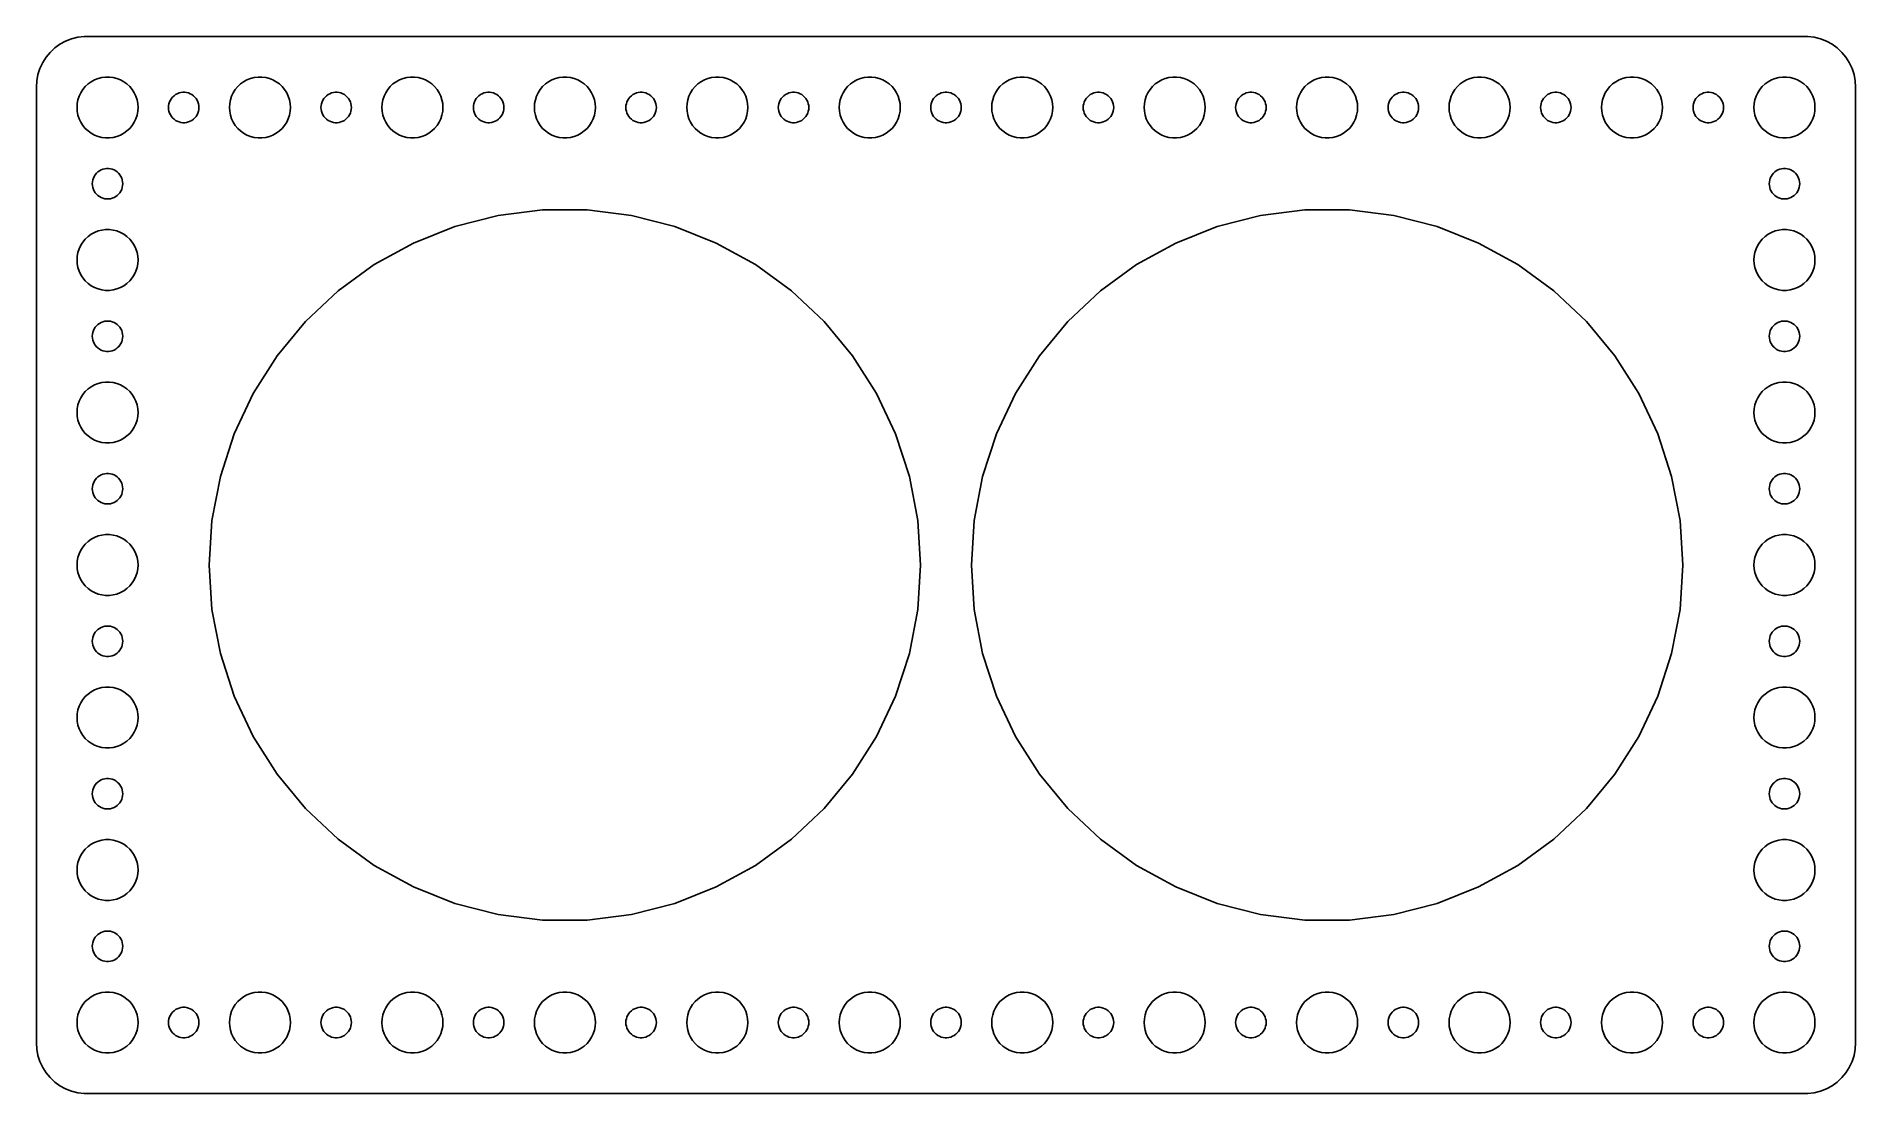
# Model space of a CAD drawing. Header units: metres. Extents: x -90 to 90, y -52 to 52.
import ezdxf

# ---------------------------------------------------------------- set-up
doc = ezdxf.new("R2010")
doc.units = ezdxf.units.M

msp = doc.modelspace()

# ---------------------------------------------------------------- linework, layer by layer
for p, q in [((-85.4369, 51.9114), (-86.0451, 51.7553)), ((-84.8139, 51.9901), (-85.4369, 51.9114)), ((84.8139, 51.9901), (-84.8139, 51.9901)), ((85.4369, 51.9114), (84.8139, 51.9901)), ((86.0451, 51.7553), (85.4369, 51.9114)), ((-88.1448, 50.4227), (-88.5451, 49.9389)), ((-87.6871, 50.8526), (-88.1448, 50.4227)), ((-87.1791, 51.2216), (-87.6871, 50.8526)), ((-86.6289, 51.5241), (-87.1791, 51.2216)), ((-86.0451, 51.7553), (-86.6289, 51.5241)), ((86.6289, 51.5241), (86.0451, 51.7553)), ((87.1791, 51.2216), (86.6289, 51.5241)), ((87.6871, 50.8526), (87.1791, 51.2216)), ((88.1448, 50.4227), (87.6871, 50.8526)), ((88.5451, 49.9389), (88.1448, 50.4227)), ((-89.1489, 48.8406), (-89.3429, 48.2434)), ((-88.8815, 49.4088), (-89.1489, 48.8406)), ((-88.5451, 49.9389), (-88.8815, 49.4088)), ((88.8815, 49.4088), (88.5451, 49.9389)), ((89.1489, 48.8406), (88.8815, 49.4088)), ((89.3429, 48.2434), (89.1489, 48.8406)), ((-89.4606, 47.6267), (-89.5, 47)), ((-89.5, 47), (-89.5, -47)), ((-89.3429, 48.2434), (-89.4606, 47.6267)), ((-85.1289, 46.4453), (-84.927, 46.7634)), ((-84.927, 46.7634), (-84.6869, 47.0536)), ((-84.6869, 47.0536), (-84.4123, 47.3115)), ((-84.4123, 47.3115), (-84.1075, 47.533)), ((-84.1075, 47.533), (-83.7773, 47.7145)), ((-83.7773, 47.7145), (-83.427, 47.8532)), ((-83.427, 47.8532), (-83.0621, 47.9469)), ((-83.0621, 47.9469), (-82.6884, 47.9941)), ((-82.6884, 47.9941), (-82.3116, 47.9941)), ((-82.3116, 47.9941), (-81.9379, 47.9469)), ((-81.9379, 47.9469), (-81.573, 47.8532)), ((-81.573, 47.8532), (-81.2227, 47.7145)), ((-81.2227, 47.7145), (-80.8925, 47.533)), ((-80.8925, 47.533), (-80.5877, 47.3115)), ((-80.5877, 47.3115), (-80.3131, 47.0536)), ((-80.3131, 47.0536), (-80.073, 46.7634)), ((-80.073, 46.7634), (-79.8711, 46.4453)), ((-70.1289, 46.4453), (-69.927, 46.7634)), ((-69.927, 46.7634), (-69.6869, 47.0536)), ((-69.6869, 47.0536), (-69.4123, 47.3115)), ((-69.4123, 47.3115), (-69.1075, 47.533)), ((-69.1075, 47.533), (-68.7773, 47.7145)), ((-68.7773, 47.7145), (-68.427, 47.8532)), ((-68.427, 47.8532), (-68.0621, 47.9469)), ((-68.0621, 47.9469), (-67.6884, 47.9941)), ((-67.6884, 47.9941), (-67.3116, 47.9941)), ((-67.3116, 47.9941), (-66.9379, 47.9469)), ((-66.9379, 47.9469), (-66.573, 47.8532)), ((-66.573, 47.8532), (-66.2227, 47.7145)), ((-66.2227, 47.7145), (-65.8925, 47.533)), ((-65.8925, 47.533), (-65.5877, 47.3115)), ((-65.5877, 47.3115), (-65.3131, 47.0536)), ((-65.3131, 47.0536), (-65.073, 46.7634)), ((-65.073, 46.7634), (-64.8711, 46.4453)), ((-55.1289, 46.4453), (-54.927, 46.7634)), ((-54.927, 46.7634), (-54.6869, 47.0536)), ((-54.6869, 47.0536), (-54.4123, 47.3115)), ((-54.4123, 47.3115), (-54.1075, 47.533)), ((-54.1075, 47.533), (-53.7773, 47.7145)), ((-53.7773, 47.7145), (-53.427, 47.8532)), ((-53.427, 47.8532), (-53.0621, 47.9469)), ((-53.0621, 47.9469), (-52.6884, 47.9941)), ((-52.6884, 47.9941), (-52.3116, 47.9941)), ((-52.3116, 47.9941), (-51.9379, 47.9469)), ((-51.9379, 47.9469), (-51.5729, 47.8532)), ((-51.5729, 47.8532), (-51.2227, 47.7145)), ((-51.2227, 47.7145), (-50.8925, 47.533)), ((-50.8925, 47.533), (-50.5877, 47.3115)), ((-50.5877, 47.3115), (-50.3131, 47.0536)), ((-50.3131, 47.0536), (-50.0729, 46.7634)), ((-50.0729, 46.7634), (-49.8711, 46.4453)), ((-40.1289, 46.4453), (-39.927, 46.7634)), ((-39.927, 46.7634), (-39.6869, 47.0536)), ((-39.6869, 47.0536), (-39.4123, 47.3115)), ((-39.4123, 47.3115), (-39.1075, 47.533)), ((-39.1075, 47.533), (-38.7773, 47.7145)), ((-38.7773, 47.7145), (-38.427, 47.8532)), ((-38.427, 47.8532), (-38.0621, 47.9469)), ((-38.0621, 47.9469), (-37.6884, 47.9941)), ((-37.6884, 47.9941), (-37.3116, 47.9941)), ((-37.3116, 47.9941), (-36.9379, 47.9469)), ((-36.9379, 47.9469), (-36.5729, 47.8532)), ((-36.5729, 47.8532), (-36.2227, 47.7145)), ((-36.2227, 47.7145), (-35.8925, 47.533)), ((-35.8925, 47.533), (-35.5877, 47.3115)), ((-35.5877, 47.3115), (-35.3131, 47.0536)), ((-35.3131, 47.0536), (-35.0729, 46.7634)), ((-35.0729, 46.7634), (-34.8711, 46.4453)), ((-25.1289, 46.4453), (-24.927, 46.7634)), ((-24.927, 46.7634), (-24.6869, 47.0536)), ((-24.6869, 47.0536), (-24.4123, 47.3115)), ((-24.4123, 47.3115), (-24.1075, 47.533)), ((-24.1075, 47.533), (-23.7773, 47.7145)), ((-23.7773, 47.7145), (-23.427, 47.8532)), ((-23.427, 47.8532), (-23.0621, 47.9469)), ((-23.0621, 47.9469), (-22.6884, 47.9941)), ((-22.6884, 47.9941), (-22.3116, 47.9941)), ((-22.3116, 47.9941), (-21.9379, 47.9469)), ((-21.9379, 47.9469), (-21.5729, 47.8532)), ((-21.5729, 47.8532), (-21.2227, 47.7145)), ((-21.2227, 47.7145), (-20.8925, 47.533)), ((-20.8925, 47.533), (-20.5877, 47.3115)), ((-20.5877, 47.3115), (-20.3131, 47.0536)), ((-20.3131, 47.0536), (-20.0729, 46.7634)), ((-20.0729, 46.7634), (-19.8711, 46.4453)), ((-10.1289, 46.4453), (-9.92705, 46.7634)), ((-9.92705, 46.7634), (-9.6869, 47.0536)), ((-9.6869, 47.0536), (-9.41226, 47.3115)), ((-9.41226, 47.3115), (-9.10747, 47.533)), ((-9.10747, 47.533), (-8.77733, 47.7145)), ((-8.77733, 47.7145), (-8.42705, 47.8532)), ((-8.42705, 47.8532), (-8.06213, 47.9469)), ((-8.06213, 47.9469), (-7.68837, 47.9941)), ((-7.68837, 47.9941), (-7.31161, 47.9941)), ((-7.31161, 47.9941), (-6.93785, 47.9469)), ((-6.93785, 47.9469), (-6.57294, 47.8532)), ((-6.57294, 47.8532), (-6.22266, 47.7145)), ((-6.22266, 47.7145), (-5.89252, 47.533)), ((-5.89252, 47.533), (-5.58772, 47.3115)), ((-5.58772, 47.3115), (-5.31308, 47.0536)), ((-5.31308, 47.0536), (-5.07294, 46.7634)), ((-5.07294, 46.7634), (-4.87108, 46.4453)), ((4.87108, 46.4453), (5.07294, 46.7634)), ((5.07294, 46.7634), (5.31308, 47.0536)), ((5.31308, 47.0536), (5.58772, 47.3115)), ((5.58772, 47.3115), (5.89252, 47.533)), ((5.89252, 47.533), (6.22266, 47.7145)), ((6.22266, 47.7145), (6.57294, 47.8532)), ((6.57294, 47.8532), (6.93785, 47.9469)), ((6.93785, 47.9469), (7.31161, 47.9941)), ((7.31161, 47.9941), (7.68837, 47.9941)), ((7.68837, 47.9941), (8.06213, 47.9469)), ((8.06213, 47.9469), (8.42705, 47.8532)), ((8.42705, 47.8532), (8.77733, 47.7145)), ((8.77733, 47.7145), (9.10747, 47.533)), ((9.10747, 47.533), (9.41226, 47.3115)), ((9.41226, 47.3115), (9.6869, 47.0536)), ((9.6869, 47.0536), (9.92705, 46.7634)), ((9.92705, 46.7634), (10.1289, 46.4453)), ((19.8711, 46.4453), (20.0729, 46.7634)), ((20.0729, 46.7634), (20.3131, 47.0536)), ((20.3131, 47.0536), (20.5877, 47.3115)), ((20.5877, 47.3115), (20.8925, 47.533)), ((20.8925, 47.533), (21.2227, 47.7145)), ((21.2227, 47.7145), (21.5729, 47.8532)), ((21.5729, 47.8532), (21.9379, 47.9469)), ((21.9379, 47.9469), (22.3116, 47.9941)), ((22.3116, 47.9941), (22.6884, 47.9941)), ((22.6884, 47.9941), (23.0621, 47.9469)), ((23.0621, 47.9469), (23.427, 47.8532)), ((23.427, 47.8532), (23.7773, 47.7145)), ((23.7773, 47.7145), (24.1075, 47.533)), ((24.1075, 47.533), (24.4123, 47.3115)), ((24.4123, 47.3115), (24.6869, 47.0536)), ((24.6869, 47.0536), (24.927, 46.7634)), ((24.927, 46.7634), (25.1289, 46.4453)), ((34.8711, 46.4453), (35.0729, 46.7634)), ((35.0729, 46.7634), (35.3131, 47.0536)), ((35.3131, 47.0536), (35.5877, 47.3115)), ((35.5877, 47.3115), (35.8925, 47.533)), ((35.8925, 47.533), (36.2227, 47.7145)), ((36.2227, 47.7145), (36.5729, 47.8532)), ((36.5729, 47.8532), (36.9379, 47.9469)), ((36.9379, 47.9469), (37.3116, 47.9941)), ((37.3116, 47.9941), (37.6884, 47.9941)), ((37.6884, 47.9941), (38.0621, 47.9469)), ((38.0621, 47.9469), (38.427, 47.8532)), ((38.427, 47.8532), (38.7773, 47.7145)), ((38.7773, 47.7145), (39.1075, 47.533)), ((39.1075, 47.533), (39.4123, 47.3115)), ((39.4123, 47.3115), (39.6869, 47.0536)), ((39.6869, 47.0536), (39.927, 46.7634)), ((39.927, 46.7634), (40.1289, 46.4453)), ((49.8711, 46.4453), (50.0729, 46.7634)), ((50.0729, 46.7634), (50.3131, 47.0536)), ((50.3131, 47.0536), (50.5877, 47.3115)), ((50.5877, 47.3115), (50.8925, 47.533)), ((50.8925, 47.533), (51.2227, 47.7145)), ((51.2227, 47.7145), (51.5729, 47.8532)), ((51.5729, 47.8532), (51.9379, 47.9469)), ((51.9379, 47.9469), (52.3116, 47.9941)), ((52.3116, 47.9941), (52.6884, 47.9941)), ((52.6884, 47.9941), (53.0621, 47.9469)), ((53.0621, 47.9469), (53.427, 47.8532)), ((53.427, 47.8532), (53.7773, 47.7145)), ((53.7773, 47.7145), (54.1075, 47.533)), ((54.1075, 47.533), (54.4123, 47.3115)), ((54.4123, 47.3115), (54.6869, 47.0536)), ((54.6869, 47.0536), (54.927, 46.7634)), ((54.927, 46.7634), (55.1289, 46.4453)), ((64.8711, 46.4453), (65.073, 46.7634)), ((65.073, 46.7634), (65.3131, 47.0536)), ((65.3131, 47.0536), (65.5877, 47.3115)), ((65.5877, 47.3115), (65.8925, 47.533)), ((65.8925, 47.533), (66.2227, 47.7145)), ((66.2227, 47.7145), (66.573, 47.8532)), ((66.573, 47.8532), (66.9379, 47.9469)), ((66.9379, 47.9469), (67.3116, 47.9941)), ((67.3116, 47.9941), (67.6884, 47.9941)), ((67.6884, 47.9941), (68.0621, 47.9469)), ((68.0621, 47.9469), (68.427, 47.8532)), ((68.427, 47.8532), (68.7773, 47.7145)), ((68.7773, 47.7145), (69.1075, 47.533)), ((69.1075, 47.533), (69.4123, 47.3115)), ((69.4123, 47.3115), (69.6869, 47.0536)), ((69.6869, 47.0536), (69.927, 46.7634)), ((69.927, 46.7634), (70.1289, 46.4453)), ((79.8711, 46.4453), (80.073, 46.7634)), ((80.073, 46.7634), (80.3131, 47.0536)), ((80.3131, 47.0536), (80.5877, 47.3115)), ((80.5877, 47.3115), (80.8925, 47.533)), ((80.8925, 47.533), (81.2227, 47.7145)), ((81.2227, 47.7145), (81.573, 47.8532)), ((81.573, 47.8532), (81.9379, 47.9469)), ((81.9379, 47.9469), (82.3116, 47.9941)), ((82.3116, 47.9941), (82.6884, 47.9941)), ((82.6884, 47.9941), (83.0621, 47.9469)), ((83.0621, 47.9469), (83.427, 47.8532)), ((83.427, 47.8532), (83.7773, 47.7145)), ((83.7773, 47.7145), (84.1075, 47.533)), ((84.1075, 47.533), (84.4123, 47.3115)), ((84.4123, 47.3115), (84.6869, 47.0536)), ((84.6869, 47.0536), (84.927, 46.7634)), ((84.927, 46.7634), (85.1289, 46.4453)), ((89.4606, 47.6267), (89.3429, 48.2434)), ((89.5, 47), (89.4606, 47.6267)), ((89.5, -47), (89.5, 47)), ((-85.5, 45), (-85.4763, 45.376)), ((-85.4763, 44.624), (-85.5, 45)), ((-85.4763, 45.376), (-85.4057, 45.7461)), ((-85.4057, 45.7461), (-85.2893, 46.1044)), ((-85.2893, 46.1044), (-85.1289, 46.4453)), ((-79.8711, 46.4453), (-79.7107, 46.1044)), ((-79.7107, 46.1044), (-79.5943, 45.7461)), ((-79.5943, 45.7461), (-79.5237, 45.376)), ((-79.5237, 45.376), (-79.5, 45)), ((-79.5, 45), (-79.5237, 44.624)), ((-76.5, 45), (-76.4882, 45.188)), ((-76.4882, 44.812), (-76.5, 45)), ((-76.4882, 45.188), (-76.4529, 45.373)), ((-76.4529, 44.627), (-76.4882, 44.812)), ((-76.4529, 45.373), (-76.3947, 45.5522)), ((-76.3947, 45.5522), (-76.3145, 45.7226)), ((-76.3145, 45.7226), (-76.2135, 45.8817)), ((-76.2135, 45.8817), (-76.0934, 46.0268)), ((-76.0934, 46.0268), (-75.9561, 46.1558)), ((-75.9561, 46.1558), (-75.8037, 46.2665)), ((-75.8037, 46.2665), (-75.6387, 46.3572)), ((-75.6387, 46.3572), (-75.4635, 46.4266)), ((-75.4635, 46.4266), (-75.2811, 46.4734)), ((-75.2811, 46.4734), (-75.0942, 46.497)), ((-75.0942, 46.497), (-74.9058, 46.497)), ((-74.9058, 46.497), (-74.7189, 46.4734)), ((-74.7189, 46.4734), (-74.5365, 46.4266)), ((-74.5365, 46.4266), (-74.3613, 46.3572)), ((-74.3613, 46.3572), (-74.1963, 46.2665)), ((-74.1963, 46.2665), (-74.0439, 46.1558)), ((-74.0439, 46.1558), (-73.9065, 46.0268)), ((-73.9065, 46.0268), (-73.7865, 45.8817)), ((-73.7865, 45.8817), (-73.6855, 45.7226)), ((-73.6855, 45.7226), (-73.6053, 45.5522)), ((-73.6053, 45.5522), (-73.5471, 45.373)), ((-73.5471, 45.373), (-73.5118, 45.188)), ((-73.5118, 44.812), (-73.5471, 44.627)), ((-73.5118, 45.188), (-73.5, 45)), ((-73.5, 45), (-73.5118, 44.812)), ((-70.5, 45), (-70.4763, 45.376)), ((-70.4763, 44.624), (-70.5, 45)), ((-70.4763, 45.376), (-70.4057, 45.7461)), ((-70.4057, 45.7461), (-70.2893, 46.1044)), ((-70.2893, 46.1044), (-70.1289, 46.4453)), ((-64.8711, 46.4453), (-64.7107, 46.1044)), ((-64.7107, 46.1044), (-64.5943, 45.7461)), ((-64.5943, 45.7461), (-64.5237, 45.376)), ((-64.5237, 45.376), (-64.5, 45)), ((-64.5, 45), (-64.5237, 44.624)), ((-61.5, 45), (-61.4882, 45.188)), ((-61.4882, 44.812), (-61.5, 45)), ((-61.4882, 45.188), (-61.4529, 45.373)), ((-61.4529, 44.627), (-61.4882, 44.812)), ((-61.4529, 45.373), (-61.3947, 45.5522)), ((-61.3947, 45.5522), (-61.3145, 45.7226)), ((-61.3145, 45.7226), (-61.2135, 45.8817)), ((-61.2135, 45.8817), (-61.0934, 46.0268)), ((-61.0934, 46.0268), (-60.9561, 46.1558)), ((-60.9561, 46.1558), (-60.8037, 46.2665)), ((-60.8037, 46.2665), (-60.6387, 46.3572)), ((-60.6387, 46.3572), (-60.4635, 46.4266)), ((-60.4635, 46.4266), (-60.2811, 46.4734)), ((-60.2811, 46.4734), (-60.0942, 46.497)), ((-60.0942, 46.497), (-59.9058, 46.497)), ((-59.9058, 46.497), (-59.7189, 46.4734)), ((-59.7189, 46.4734), (-59.5365, 46.4266)), ((-59.5365, 46.4266), (-59.3613, 46.3572)), ((-59.3613, 46.3572), (-59.1963, 46.2665)), ((-59.1963, 46.2665), (-59.0439, 46.1558)), ((-59.0439, 46.1558), (-58.9065, 46.0268)), ((-58.9065, 46.0268), (-58.7865, 45.8817)), ((-58.7865, 45.8817), (-58.6855, 45.7226)), ((-58.6855, 45.7226), (-58.6053, 45.5522)), ((-58.6053, 45.5522), (-58.5471, 45.373)), ((-58.5471, 45.373), (-58.5118, 45.188)), ((-58.5118, 44.812), (-58.5471, 44.627)), ((-58.5118, 45.188), (-58.5, 45)), ((-58.5, 45), (-58.5118, 44.812)), ((-55.5, 45), (-55.4763, 45.376)), ((-55.4763, 44.624), (-55.5, 45)), ((-55.4763, 45.376), (-55.4057, 45.7461)), ((-55.4057, 45.7461), (-55.2893, 46.1044)), ((-55.2893, 46.1044), (-55.1289, 46.4453)), ((-49.8711, 46.4453), (-49.7107, 46.1044)), ((-49.7107, 46.1044), (-49.5942, 45.7461)), ((-49.5942, 45.7461), (-49.5237, 45.376)), ((-49.5237, 45.376), (-49.5, 45)), ((-49.5, 45), (-49.5237, 44.624)), ((-46.5, 45), (-46.4882, 45.188)), ((-46.4882, 44.812), (-46.5, 45)), ((-46.4882, 45.188), (-46.4529, 45.373)), ((-46.4529, 44.627), (-46.4882, 44.812)), ((-46.4529, 45.373), (-46.3947, 45.5522)), ((-46.3947, 45.5522), (-46.3145, 45.7226)), ((-46.3145, 45.7226), (-46.2135, 45.8817)), ((-46.2135, 45.8817), (-46.0934, 46.0268)), ((-46.0934, 46.0268), (-45.9561, 46.1558)), ((-45.9561, 46.1558), (-45.8037, 46.2665)), ((-45.8037, 46.2665), (-45.6387, 46.3572)), ((-45.6387, 46.3572), (-45.4635, 46.4266)), ((-45.4635, 46.4266), (-45.2811, 46.4734)), ((-45.2811, 46.4734), (-45.0942, 46.497)), ((-45.0942, 46.497), (-44.9058, 46.497)), ((-44.9058, 46.497), (-44.7189, 46.4734)), ((-44.7189, 46.4734), (-44.5365, 46.4266)), ((-44.5365, 46.4266), (-44.3613, 46.3572)), ((-44.3613, 46.3572), (-44.1963, 46.2665)), ((-44.1963, 46.2665), (-44.0439, 46.1558)), ((-44.0439, 46.1558), (-43.9065, 46.0268)), ((-43.9065, 46.0268), (-43.7865, 45.8817)), ((-43.7865, 45.8817), (-43.6855, 45.7226)), ((-43.6855, 45.7226), (-43.6053, 45.5522)), ((-43.6053, 45.5522), (-43.5471, 45.373)), ((-43.5471, 45.373), (-43.5118, 45.188)), ((-43.5118, 44.812), (-43.5471, 44.627)), ((-43.5118, 45.188), (-43.5, 45)), ((-43.5, 45), (-43.5118, 44.812)), ((-40.5, 45), (-40.4763, 45.376)), ((-40.4763, 44.624), (-40.5, 45)), ((-40.4763, 45.376), (-40.4057, 45.7461)), ((-40.4057, 45.7461), (-40.2893, 46.1044)), ((-40.2893, 46.1044), (-40.1289, 46.4453)), ((-34.8711, 46.4453), (-34.7107, 46.1044)), ((-34.7107, 46.1044), (-34.5942, 45.7461)), ((-34.5942, 45.7461), (-34.5237, 45.376)), ((-34.5237, 45.376), (-34.5, 45)), ((-34.5, 45), (-34.5237, 44.624)), ((-31.5, 45), (-31.4882, 45.188)), ((-31.4882, 44.812), (-31.5, 45)), ((-31.4882, 45.188), (-31.4529, 45.373)), ((-31.4529, 44.627), (-31.4882, 44.812)), ((-31.4529, 45.373), (-31.3947, 45.5522)), ((-31.3947, 45.5522), (-31.3145, 45.7226)), ((-31.3145, 45.7226), (-31.2135, 45.8817)), ((-31.2135, 45.8817), (-31.0934, 46.0268)), ((-31.0934, 46.0268), (-30.9561, 46.1558)), ((-30.9561, 46.1558), (-30.8037, 46.2665)), ((-30.8037, 46.2665), (-30.6387, 46.3572)), ((-30.6387, 46.3572), (-30.4635, 46.4266)), ((-30.4635, 46.4266), (-30.2811, 46.4734)), ((-30.2811, 46.4734), (-30.0942, 46.497)), ((-30.0942, 46.497), (-29.9058, 46.497)), ((-29.9058, 46.497), (-29.7189, 46.4734)), ((-29.7189, 46.4734), (-29.5365, 46.4266)), ((-29.5365, 46.4266), (-29.3613, 46.3572)), ((-29.3613, 46.3572), (-29.1963, 46.2665)), ((-29.1963, 46.2665), (-29.0439, 46.1558)), ((-29.0439, 46.1558), (-28.9065, 46.0268)), ((-28.9065, 46.0268), (-28.7865, 45.8817)), ((-28.7865, 45.8817), (-28.6855, 45.7226)), ((-28.6855, 45.7226), (-28.6053, 45.5522)), ((-28.6053, 45.5522), (-28.5471, 45.373)), ((-28.5471, 45.373), (-28.5118, 45.188)), ((-28.5118, 44.812), (-28.5471, 44.627)), ((-28.5118, 45.188), (-28.5, 45)), ((-28.5, 45), (-28.5118, 44.812)), ((-25.5, 45), (-25.4763, 45.376)), ((-25.4763, 44.624), (-25.5, 45)), ((-25.4763, 45.376), (-25.4057, 45.7461)), ((-25.4057, 45.7461), (-25.2893, 46.1044)), ((-25.2893, 46.1044), (-25.1289, 46.4453)), ((-19.8711, 46.4453), (-19.7107, 46.1044)), ((-19.7107, 46.1044), (-19.5942, 45.7461)), ((-19.5942, 45.7461), (-19.5237, 45.376)), ((-19.5237, 45.376), (-19.5, 45)), ((-19.5, 45), (-19.5237, 44.624)), ((-16.5, 45), (-16.4882, 45.188)), ((-16.4882, 44.812), (-16.5, 45)), ((-16.4882, 45.188), (-16.4529, 45.373)), ((-16.4529, 44.627), (-16.4882, 44.812)), ((-16.4529, 45.373), (-16.3947, 45.5522)), ((-16.3947, 45.5522), (-16.3145, 45.7226)), ((-16.3145, 45.7226), (-16.2135, 45.8817)), ((-16.2135, 45.8817), (-16.0934, 46.0268)), ((-16.0934, 46.0268), (-15.9561, 46.1558)), ((-15.9561, 46.1558), (-15.8037, 46.2665)), ((-15.8037, 46.2665), (-15.6387, 46.3572)), ((-15.6387, 46.3572), (-15.4635, 46.4266)), ((-15.4635, 46.4266), (-15.2811, 46.4734)), ((-15.2811, 46.4734), (-15.0942, 46.497)), ((-15.0942, 46.497), (-14.9058, 46.497)), ((-14.9058, 46.497), (-14.7189, 46.4734)), ((-14.7189, 46.4734), (-14.5365, 46.4266)), ((-14.5365, 46.4266), (-14.3613, 46.3572)), ((-14.3613, 46.3572), (-14.1963, 46.2665)), ((-14.1963, 46.2665), (-14.0439, 46.1558)), ((-14.0439, 46.1558), (-13.9065, 46.0268)), ((-13.9065, 46.0268), (-13.7865, 45.8817)), ((-13.7865, 45.8817), (-13.6855, 45.7226)), ((-13.6855, 45.7226), (-13.6053, 45.5522)), ((-13.6053, 45.5522), (-13.5471, 45.373)), ((-13.5471, 45.373), (-13.5118, 45.188)), ((-13.5118, 44.812), (-13.5471, 44.627)), ((-13.5118, 45.188), (-13.5, 45)), ((-13.5, 45), (-13.5118, 44.812)), ((-10.5, 45), (-10.4763, 45.376)), ((-10.4763, 44.624), (-10.5, 45)), ((-10.4763, 45.376), (-10.4057, 45.7461)), ((-10.4057, 45.7461), (-10.2893, 46.1044)), ((-10.2893, 46.1044), (-10.1289, 46.4453)), ((-4.87108, 46.4453), (-4.71066, 46.1044)), ((-4.71066, 46.1044), (-4.59424, 45.7461)), ((-4.59424, 45.7461), (-4.52365, 45.376)), ((-4.52365, 45.376), (-4.5, 45)), ((-4.5, 45), (-4.52365, 44.624)), ((-1.5, 45), (-1.48816, 45.188)), ((-1.48816, 44.812), (-1.5, 45)), ((-1.48816, 45.188), (-1.45287, 45.373)), ((-1.45287, 44.627), (-1.48816, 44.812)), ((-1.45287, 45.373), (-1.39465, 45.5522)), ((-1.39465, 45.5522), (-1.31445, 45.7226)), ((-1.31445, 45.7226), (-1.21352, 45.8817)), ((-1.21352, 45.8817), (-1.09344, 46.0268)), ((-1.09344, 46.0268), (-0.95613, 46.1558)), ((-0.95613, 46.1558), (-0.80373, 46.2665)), ((-0.80373, 46.2665), (-0.63866, 46.3572)), ((-0.63866, 46.3572), (-0.46352, 46.4266)), ((-0.46352, 46.4266), (-0.28107, 46.4734)), ((-0.28107, 46.4734), (-0.09418, 46.497)), ((-0.09418, 46.497), (0.09418, 46.497)), ((0.09418, 46.497), (0.28107, 46.4734)), ((0.28107, 46.4734), (0.46352, 46.4266)), ((0.46352, 46.4266), (0.63866, 46.3572)), ((0.63866, 46.3572), (0.80373, 46.2665)), ((0.80373, 46.2665), (0.95613, 46.1558)), ((0.95613, 46.1558), (1.09344, 46.0268)), ((1.09344, 46.0268), (1.21352, 45.8817)), ((1.21352, 45.8817), (1.31445, 45.7226)), ((1.31445, 45.7226), (1.39465, 45.5522)), ((1.39465, 45.5522), (1.45287, 45.373)), ((1.45287, 45.373), (1.48816, 45.188)), ((1.48816, 44.812), (1.45287, 44.627)), ((1.48816, 45.188), (1.5, 45)), ((1.5, 45), (1.48816, 44.812)), ((4.5, 45), (4.52365, 45.376)), ((4.52365, 44.624), (4.5, 45)), ((4.52365, 45.376), (4.59424, 45.7461)), ((4.59424, 45.7461), (4.71066, 46.1044)), ((4.71066, 46.1044), (4.87108, 46.4453)), ((10.1289, 46.4453), (10.2893, 46.1044)), ((10.2893, 46.1044), (10.4057, 45.7461)), ((10.4057, 45.7461), (10.4763, 45.376)), ((10.4763, 45.376), (10.5, 45)), ((10.5, 45), (10.4763, 44.624)), ((13.5, 45), (13.5118, 45.188)), ((13.5118, 44.812), (13.5, 45)), ((13.5118, 45.188), (13.5471, 45.373)), ((13.5471, 44.627), (13.5118, 44.812)), ((13.5471, 45.373), (13.6053, 45.5522)), ((13.6053, 45.5522), (13.6855, 45.7226)), ((13.6855, 45.7226), (13.7865, 45.8817)), ((13.7865, 45.8817), (13.9065, 46.0268)), ((13.9065, 46.0268), (14.0439, 46.1558)), ((14.0439, 46.1558), (14.1963, 46.2665)), ((14.1963, 46.2665), (14.3613, 46.3572)), ((14.3613, 46.3572), (14.5365, 46.4266)), ((14.5365, 46.4266), (14.7189, 46.4734)), ((14.7189, 46.4734), (14.9058, 46.497)), ((14.9058, 46.497), (15.0942, 46.497)), ((15.0942, 46.497), (15.2811, 46.4734)), ((15.2811, 46.4734), (15.4635, 46.4266)), ((15.4635, 46.4266), (15.6387, 46.3572)), ((15.6387, 46.3572), (15.8037, 46.2665)), ((15.8037, 46.2665), (15.9561, 46.1558)), ((15.9561, 46.1558), (16.0934, 46.0268)), ((16.0934, 46.0268), (16.2135, 45.8817)), ((16.2135, 45.8817), (16.3145, 45.7226)), ((16.3145, 45.7226), (16.3947, 45.5522)), ((16.3947, 45.5522), (16.4529, 45.373)), ((16.4529, 45.373), (16.4882, 45.188)), ((16.4882, 44.812), (16.4529, 44.627)), ((16.4882, 45.188), (16.5, 45)), ((16.5, 45), (16.4882, 44.812)), ((19.5, 45), (19.5237, 45.376)), ((19.5237, 44.624), (19.5, 45)), ((19.5237, 45.376), (19.5942, 45.7461)), ((19.5942, 45.7461), (19.7107, 46.1044)), ((19.7107, 46.1044), (19.8711, 46.4453)), ((25.1289, 46.4453), (25.2893, 46.1044)), ((25.2893, 46.1044), (25.4057, 45.7461)), ((25.4057, 45.7461), (25.4763, 45.376)), ((25.4763, 45.376), (25.5, 45)), ((25.5, 45), (25.4763, 44.624)), ((28.5, 45), (28.5118, 45.188)), ((28.5118, 44.812), (28.5, 45)), ((28.5118, 45.188), (28.5471, 45.373)), ((28.5471, 44.627), (28.5118, 44.812)), ((28.5471, 45.373), (28.6053, 45.5522)), ((28.6053, 45.5522), (28.6855, 45.7226)), ((28.6855, 45.7226), (28.7865, 45.8817)), ((28.7865, 45.8817), (28.9065, 46.0268)), ((28.9065, 46.0268), (29.0439, 46.1558)), ((29.0439, 46.1558), (29.1963, 46.2665)), ((29.1963, 46.2665), (29.3613, 46.3572)), ((29.3613, 46.3572), (29.5365, 46.4266)), ((29.5365, 46.4266), (29.7189, 46.4734)), ((29.7189, 46.4734), (29.9058, 46.497)), ((29.9058, 46.497), (30.0942, 46.497)), ((30.0942, 46.497), (30.2811, 46.4734)), ((30.2811, 46.4734), (30.4635, 46.4266)), ((30.4635, 46.4266), (30.6387, 46.3572)), ((30.6387, 46.3572), (30.8037, 46.2665)), ((30.8037, 46.2665), (30.9561, 46.1558)), ((30.9561, 46.1558), (31.0934, 46.0268)), ((31.0934, 46.0268), (31.2135, 45.8817)), ((31.2135, 45.8817), (31.3145, 45.7226)), ((31.3145, 45.7226), (31.3947, 45.5522)), ((31.3947, 45.5522), (31.4529, 45.373)), ((31.4529, 45.373), (31.4882, 45.188)), ((31.4882, 44.812), (31.4529, 44.627)), ((31.4882, 45.188), (31.5, 45)), ((31.5, 45), (31.4882, 44.812)), ((34.5, 45), (34.5237, 45.376)), ((34.5237, 44.624), (34.5, 45)), ((34.5237, 45.376), (34.5942, 45.7461)), ((34.5942, 45.7461), (34.7107, 46.1044)), ((34.7107, 46.1044), (34.8711, 46.4453)), ((40.1289, 46.4453), (40.2893, 46.1044)), ((40.2893, 46.1044), (40.4057, 45.7461)), ((40.4057, 45.7461), (40.4763, 45.376)), ((40.4763, 45.376), (40.5, 45)), ((40.5, 45), (40.4763, 44.624)), ((43.5, 45), (43.5118, 45.188)), ((43.5118, 44.812), (43.5, 45)), ((43.5118, 45.188), (43.5471, 45.373)), ((43.5471, 44.627), (43.5118, 44.812)), ((43.5471, 45.373), (43.6053, 45.5522)), ((43.6053, 45.5522), (43.6855, 45.7226)), ((43.6855, 45.7226), (43.7865, 45.8817)), ((43.7865, 45.8817), (43.9065, 46.0268)), ((43.9065, 46.0268), (44.0439, 46.1558)), ((44.0439, 46.1558), (44.1963, 46.2665)), ((44.1963, 46.2665), (44.3613, 46.3572)), ((44.3613, 46.3572), (44.5365, 46.4266)), ((44.5365, 46.4266), (44.7189, 46.4734)), ((44.7189, 46.4734), (44.9058, 46.497)), ((44.9058, 46.497), (45.0942, 46.497)), ((45.0942, 46.497), (45.2811, 46.4734)), ((45.2811, 46.4734), (45.4635, 46.4266)), ((45.4635, 46.4266), (45.6387, 46.3572)), ((45.6387, 46.3572), (45.8037, 46.2665)), ((45.8037, 46.2665), (45.9561, 46.1558)), ((45.9561, 46.1558), (46.0934, 46.0268)), ((46.0934, 46.0268), (46.2135, 45.8817)), ((46.2135, 45.8817), (46.3145, 45.7226)), ((46.3145, 45.7226), (46.3947, 45.5522)), ((46.3947, 45.5522), (46.4529, 45.373)), ((46.4529, 45.373), (46.4882, 45.188)), ((46.4882, 44.812), (46.4529, 44.627)), ((46.4882, 45.188), (46.5, 45)), ((46.5, 45), (46.4882, 44.812)), ((49.5, 45), (49.5237, 45.376)), ((49.5237, 44.624), (49.5, 45)), ((49.5237, 45.376), (49.5942, 45.7461)), ((49.5942, 45.7461), (49.7107, 46.1044)), ((49.7107, 46.1044), (49.8711, 46.4453)), ((55.1289, 46.4453), (55.2893, 46.1044)), ((55.2893, 46.1044), (55.4057, 45.7461)), ((55.4057, 45.7461), (55.4763, 45.376)), ((55.4763, 45.376), (55.5, 45)), ((55.5, 45), (55.4763, 44.624)), ((58.5, 45), (58.5118, 45.188)), ((58.5118, 44.812), (58.5, 45)), ((58.5118, 45.188), (58.5471, 45.373)), ((58.5471, 44.627), (58.5118, 44.812)), ((58.5471, 45.373), (58.6053, 45.5522)), ((58.6053, 45.5522), (58.6855, 45.7226)), ((58.6855, 45.7226), (58.7865, 45.8817)), ((58.7865, 45.8817), (58.9065, 46.0268)), ((58.9065, 46.0268), (59.0439, 46.1558)), ((59.0439, 46.1558), (59.1963, 46.2665)), ((59.1963, 46.2665), (59.3613, 46.3572)), ((59.3613, 46.3572), (59.5365, 46.4266)), ((59.5365, 46.4266), (59.7189, 46.4734)), ((59.7189, 46.4734), (59.9058, 46.497)), ((59.9058, 46.497), (60.0942, 46.497)), ((60.0942, 46.497), (60.2811, 46.4734)), ((60.2811, 46.4734), (60.4635, 46.4266)), ((60.4635, 46.4266), (60.6387, 46.3572)), ((60.6387, 46.3572), (60.8037, 46.2665)), ((60.8037, 46.2665), (60.9561, 46.1558)), ((60.9561, 46.1558), (61.0934, 46.0268)), ((61.0934, 46.0268), (61.2135, 45.8817)), ((61.2135, 45.8817), (61.3145, 45.7226)), ((61.3145, 45.7226), (61.3947, 45.5522)), ((61.3947, 45.5522), (61.4529, 45.373)), ((61.4529, 45.373), (61.4882, 45.188)), ((61.4882, 44.812), (61.4529, 44.627)), ((61.4882, 45.188), (61.5, 45)), ((61.5, 45), (61.4882, 44.812)), ((64.5, 45), (64.5237, 45.376)), ((64.5237, 44.624), (64.5, 45)), ((64.5237, 45.376), (64.5943, 45.7461)), ((64.5943, 45.7461), (64.7107, 46.1044)), ((64.7107, 46.1044), (64.8711, 46.4453)), ((70.1289, 46.4453), (70.2893, 46.1044)), ((70.2893, 46.1044), (70.4057, 45.7461)), ((70.4057, 45.7461), (70.4763, 45.376)), ((70.4763, 45.376), (70.5, 45)), ((70.5, 45), (70.4763, 44.624)), ((73.5, 45), (73.5118, 45.188)), ((73.5118, 44.812), (73.5, 45)), ((73.5118, 45.188), (73.5471, 45.373)), ((73.5471, 44.627), (73.5118, 44.812)), ((73.5471, 45.373), (73.6053, 45.5522)), ((73.6053, 45.5522), (73.6855, 45.7226)), ((73.6855, 45.7226), (73.7865, 45.8817)), ((73.7865, 45.8817), (73.9065, 46.0268)), ((73.9065, 46.0268), (74.0439, 46.1558)), ((74.0439, 46.1558), (74.1963, 46.2665)), ((74.1963, 46.2665), (74.3613, 46.3572)), ((74.3613, 46.3572), (74.5365, 46.4266)), ((74.5365, 46.4266), (74.7189, 46.4734)), ((74.7189, 46.4734), (74.9058, 46.497)), ((74.9058, 46.497), (75.0942, 46.497)), ((75.0942, 46.497), (75.2811, 46.4734)), ((75.2811, 46.4734), (75.4635, 46.4266)), ((75.4635, 46.4266), (75.6387, 46.3572)), ((75.6387, 46.3572), (75.8037, 46.2665)), ((75.8037, 46.2665), (75.9561, 46.1558)), ((75.9561, 46.1558), (76.0934, 46.0268)), ((76.0934, 46.0268), (76.2135, 45.8817)), ((76.2135, 45.8817), (76.3145, 45.7226)), ((76.3145, 45.7226), (76.3947, 45.5522)), ((76.3947, 45.5522), (76.4529, 45.373)), ((76.4529, 45.373), (76.4882, 45.188)), ((76.4882, 44.812), (76.4529, 44.627)), ((76.4882, 45.188), (76.5, 45)), ((76.5, 45), (76.4882, 44.812)), ((79.5, 45), (79.5237, 45.376)), ((79.5237, 44.624), (79.5, 45)), ((79.5237, 45.376), (79.5943, 45.7461)), ((79.5943, 45.7461), (79.7107, 46.1044)), ((79.7107, 46.1044), (79.8711, 46.4453)), ((85.1289, 46.4453), (85.2893, 46.1044)), ((85.2893, 46.1044), (85.4057, 45.7461)), ((85.4057, 45.7461), (85.4763, 45.376)), ((85.4763, 45.376), (85.5, 45)), ((85.5, 45), (85.4763, 44.624)), ((-85.4057, 44.2539), (-85.4763, 44.624)), ((-85.2893, 43.8956), (-85.4057, 44.2539)), ((-85.1289, 43.5547), (-85.2893, 43.8956)), ((-84.927, 43.2366), (-85.1289, 43.5547)), ((-84.6869, 42.9464), (-84.927, 43.2366)), ((-80.073, 43.2366), (-80.3131, 42.9464)), ((-79.8711, 43.5547), (-80.073, 43.2366)), ((-79.7107, 43.8956), (-79.8711, 43.5547)), ((-79.5943, 44.2539), (-79.7107, 43.8956)), ((-79.5237, 44.624), (-79.5943, 44.2539)), ((-76.3947, 44.4478), (-76.4529, 44.627)), ((-76.3145, 44.2774), (-76.3947, 44.4478)), ((-76.2135, 44.1183), (-76.3145, 44.2774)), ((-76.0934, 43.9732), (-76.2135, 44.1183)), ((-75.9561, 43.8442), (-76.0934, 43.9732)), ((-75.8037, 43.7335), (-75.9561, 43.8442)), ((-75.6387, 43.6428), (-75.8037, 43.7335)), ((-75.4635, 43.5734), (-75.6387, 43.6428)), ((-75.2811, 43.5266), (-75.4635, 43.5734)), ((-75.0942, 43.503), (-75.2811, 43.5266)), ((-74.9058, 43.503), (-75.0942, 43.503)), ((-74.7189, 43.5266), (-74.9058, 43.503)), ((-74.5365, 43.5734), (-74.7189, 43.5266)), ((-74.3613, 43.6428), (-74.5365, 43.5734)), ((-74.1963, 43.7335), (-74.3613, 43.6428)), ((-74.0439, 43.8442), (-74.1963, 43.7335)), ((-73.9065, 43.9732), (-74.0439, 43.8442)), ((-73.7865, 44.1183), (-73.9065, 43.9732)), ((-73.6855, 44.2774), (-73.7865, 44.1183)), ((-73.6053, 44.4478), (-73.6855, 44.2774)), ((-73.5471, 44.627), (-73.6053, 44.4478)), ((-70.4057, 44.2539), (-70.4763, 44.624)), ((-70.2893, 43.8956), (-70.4057, 44.2539)), ((-70.1289, 43.5547), (-70.2893, 43.8956)), ((-69.927, 43.2366), (-70.1289, 43.5547)), ((-69.6869, 42.9464), (-69.927, 43.2366)), ((-65.073, 43.2366), (-65.3131, 42.9464)), ((-64.8711, 43.5547), (-65.073, 43.2366)), ((-64.7107, 43.8956), (-64.8711, 43.5547)), ((-64.5943, 44.2539), (-64.7107, 43.8956)), ((-64.5237, 44.624), (-64.5943, 44.2539)), ((-61.3947, 44.4478), (-61.4529, 44.627)), ((-61.3145, 44.2774), (-61.3947, 44.4478)), ((-61.2135, 44.1183), (-61.3145, 44.2774)), ((-61.0934, 43.9732), (-61.2135, 44.1183)), ((-60.9561, 43.8442), (-61.0934, 43.9732)), ((-60.8037, 43.7335), (-60.9561, 43.8442)), ((-60.6387, 43.6428), (-60.8037, 43.7335)), ((-60.4635, 43.5734), (-60.6387, 43.6428)), ((-60.2811, 43.5266), (-60.4635, 43.5734)), ((-60.0942, 43.503), (-60.2811, 43.5266)), ((-59.9058, 43.503), (-60.0942, 43.503)), ((-59.7189, 43.5266), (-59.9058, 43.503)), ((-59.5365, 43.5734), (-59.7189, 43.5266)), ((-59.3613, 43.6428), (-59.5365, 43.5734)), ((-59.1963, 43.7335), (-59.3613, 43.6428)), ((-59.0439, 43.8442), (-59.1963, 43.7335)), ((-58.9065, 43.9732), (-59.0439, 43.8442)), ((-58.7865, 44.1183), (-58.9065, 43.9732)), ((-58.6855, 44.2774), (-58.7865, 44.1183)), ((-58.6053, 44.4478), (-58.6855, 44.2774)), ((-58.5471, 44.627), (-58.6053, 44.4478)), ((-55.4057, 44.2539), (-55.4763, 44.624)), ((-55.2893, 43.8956), (-55.4057, 44.2539)), ((-55.1289, 43.5547), (-55.2893, 43.8956)), ((-54.927, 43.2366), (-55.1289, 43.5547)), ((-54.6869, 42.9464), (-54.927, 43.2366)), ((-50.0729, 43.2366), (-50.3131, 42.9464)), ((-49.8711, 43.5547), (-50.0729, 43.2366)), ((-49.7107, 43.8956), (-49.8711, 43.5547)), ((-49.5942, 44.2539), (-49.7107, 43.8956)), ((-49.5237, 44.624), (-49.5942, 44.2539)), ((-46.3947, 44.4478), (-46.4529, 44.627)), ((-46.3145, 44.2774), (-46.3947, 44.4478)), ((-46.2135, 44.1183), (-46.3145, 44.2774)), ((-46.0934, 43.9732), (-46.2135, 44.1183)), ((-45.9561, 43.8442), (-46.0934, 43.9732)), ((-45.8037, 43.7335), (-45.9561, 43.8442)), ((-45.6387, 43.6428), (-45.8037, 43.7335)), ((-45.4635, 43.5734), (-45.6387, 43.6428)), ((-45.2811, 43.5266), (-45.4635, 43.5734)), ((-45.0942, 43.503), (-45.2811, 43.5266)), ((-44.9058, 43.503), (-45.0942, 43.503)), ((-44.7189, 43.5266), (-44.9058, 43.503)), ((-44.5365, 43.5734), (-44.7189, 43.5266)), ((-44.3613, 43.6428), (-44.5365, 43.5734)), ((-44.1963, 43.7335), (-44.3613, 43.6428)), ((-44.0439, 43.8442), (-44.1963, 43.7335)), ((-43.9065, 43.9732), (-44.0439, 43.8442)), ((-43.7865, 44.1183), (-43.9065, 43.9732)), ((-43.6855, 44.2774), (-43.7865, 44.1183)), ((-43.6053, 44.4478), (-43.6855, 44.2774)), ((-43.5471, 44.627), (-43.6053, 44.4478)), ((-40.4057, 44.2539), (-40.4763, 44.624)), ((-40.2893, 43.8956), (-40.4057, 44.2539)), ((-40.1289, 43.5547), (-40.2893, 43.8956)), ((-39.927, 43.2366), (-40.1289, 43.5547)), ((-39.6869, 42.9464), (-39.927, 43.2366)), ((-35.0729, 43.2366), (-35.3131, 42.9464)), ((-34.8711, 43.5547), (-35.0729, 43.2366)), ((-34.7107, 43.8956), (-34.8711, 43.5547)), ((-34.5942, 44.2539), (-34.7107, 43.8956)), ((-34.5237, 44.624), (-34.5942, 44.2539)), ((-31.3947, 44.4478), (-31.4529, 44.627)), ((-31.3145, 44.2774), (-31.3947, 44.4478)), ((-31.2135, 44.1183), (-31.3145, 44.2774)), ((-31.0934, 43.9732), (-31.2135, 44.1183)), ((-30.9561, 43.8442), (-31.0934, 43.9732)), ((-30.8037, 43.7335), (-30.9561, 43.8442)), ((-30.6387, 43.6428), (-30.8037, 43.7335)), ((-30.4635, 43.5734), (-30.6387, 43.6428)), ((-30.2811, 43.5266), (-30.4635, 43.5734)), ((-30.0942, 43.503), (-30.2811, 43.5266)), ((-29.9058, 43.503), (-30.0942, 43.503)), ((-29.7189, 43.5266), (-29.9058, 43.503)), ((-29.5365, 43.5734), (-29.7189, 43.5266)), ((-29.3613, 43.6428), (-29.5365, 43.5734)), ((-29.1963, 43.7335), (-29.3613, 43.6428)), ((-29.0439, 43.8442), (-29.1963, 43.7335)), ((-28.9065, 43.9732), (-29.0439, 43.8442)), ((-28.7865, 44.1183), (-28.9065, 43.9732)), ((-28.6855, 44.2774), (-28.7865, 44.1183)), ((-28.6053, 44.4478), (-28.6855, 44.2774)), ((-28.5471, 44.627), (-28.6053, 44.4478)), ((-25.4057, 44.2539), (-25.4763, 44.624)), ((-25.2893, 43.8956), (-25.4057, 44.2539)), ((-25.1289, 43.5547), (-25.2893, 43.8956)), ((-24.927, 43.2366), (-25.1289, 43.5547)), ((-24.6869, 42.9464), (-24.927, 43.2366)), ((-20.0729, 43.2366), (-20.3131, 42.9464)), ((-19.8711, 43.5547), (-20.0729, 43.2366)), ((-19.7107, 43.8956), (-19.8711, 43.5547)), ((-19.5942, 44.2539), (-19.7107, 43.8956)), ((-19.5237, 44.624), (-19.5942, 44.2539)), ((-16.3947, 44.4478), (-16.4529, 44.627)), ((-16.3145, 44.2774), (-16.3947, 44.4478)), ((-16.2135, 44.1183), (-16.3145, 44.2774)), ((-16.0934, 43.9732), (-16.2135, 44.1183)), ((-15.9561, 43.8442), (-16.0934, 43.9732)), ((-15.8037, 43.7335), (-15.9561, 43.8442)), ((-15.6387, 43.6428), (-15.8037, 43.7335)), ((-15.4635, 43.5734), (-15.6387, 43.6428)), ((-15.2811, 43.5266), (-15.4635, 43.5734)), ((-15.0942, 43.503), (-15.2811, 43.5266)), ((-14.9058, 43.503), (-15.0942, 43.503)), ((-14.7189, 43.5266), (-14.9058, 43.503)), ((-14.5365, 43.5734), (-14.7189, 43.5266)), ((-14.3613, 43.6428), (-14.5365, 43.5734)), ((-14.1963, 43.7335), (-14.3613, 43.6428)), ((-14.0439, 43.8442), (-14.1963, 43.7335)), ((-13.9065, 43.9732), (-14.0439, 43.8442)), ((-13.7865, 44.1183), (-13.9065, 43.9732)), ((-13.6855, 44.2774), (-13.7865, 44.1183)), ((-13.6053, 44.4478), (-13.6855, 44.2774)), ((-13.5471, 44.627), (-13.6053, 44.4478)), ((-10.4057, 44.2539), (-10.4763, 44.624)), ((-10.2893, 43.8956), (-10.4057, 44.2539)), ((-10.1289, 43.5547), (-10.2893, 43.8956)), ((-9.92705, 43.2366), (-10.1289, 43.5547)), ((-9.6869, 42.9464), (-9.92705, 43.2366)), ((-5.07294, 43.2366), (-5.31308, 42.9464)), ((-4.87108, 43.5547), (-5.07294, 43.2366)), ((-4.71066, 43.8956), (-4.87108, 43.5547)), ((-4.59424, 44.2539), (-4.71066, 43.8956)), ((-4.52365, 44.624), (-4.59424, 44.2539)), ((-1.39465, 44.4478), (-1.45287, 44.627)), ((-1.31445, 44.2774), (-1.39465, 44.4478)), ((-1.21352, 44.1183), (-1.31445, 44.2774)), ((-1.09344, 43.9732), (-1.21352, 44.1183)), ((-0.95613, 43.8442), (-1.09344, 43.9732)), ((-0.80373, 43.7335), (-0.95613, 43.8442)), ((-0.63866, 43.6428), (-0.80373, 43.7335)), ((-0.46352, 43.5734), (-0.63866, 43.6428)), ((-0.28107, 43.5266), (-0.46352, 43.5734)), ((-0.09418, 43.503), (-0.28107, 43.5266)), ((0.09418, 43.503), (-0.09418, 43.503)), ((0.28107, 43.5266), (0.09418, 43.503)), ((0.46352, 43.5734), (0.28107, 43.5266)), ((0.63866, 43.6428), (0.46352, 43.5734)), ((0.80373, 43.7335), (0.63866, 43.6428)), ((0.95613, 43.8442), (0.80373, 43.7335)), ((1.09344, 43.9732), (0.95613, 43.8442)), ((1.21352, 44.1183), (1.09344, 43.9732)), ((1.31445, 44.2774), (1.21352, 44.1183)), ((1.39465, 44.4478), (1.31445, 44.2774)), ((1.45287, 44.627), (1.39465, 44.4478)), ((4.59424, 44.2539), (4.52365, 44.624)), ((4.71066, 43.8956), (4.59424, 44.2539)), ((4.87108, 43.5547), (4.71066, 43.8956)), ((5.07294, 43.2366), (4.87108, 43.5547)), ((5.31308, 42.9464), (5.07294, 43.2366)), ((9.92705, 43.2366), (9.6869, 42.9464)), ((10.1289, 43.5547), (9.92705, 43.2366)), ((10.2893, 43.8956), (10.1289, 43.5547)), ((10.4057, 44.2539), (10.2893, 43.8956)), ((10.4763, 44.624), (10.4057, 44.2539)), ((13.6053, 44.4478), (13.5471, 44.627)), ((13.6855, 44.2774), (13.6053, 44.4478)), ((13.7865, 44.1183), (13.6855, 44.2774)), ((13.9065, 43.9732), (13.7865, 44.1183)), ((14.0439, 43.8442), (13.9065, 43.9732)), ((14.1963, 43.7335), (14.0439, 43.8442)), ((14.3613, 43.6428), (14.1963, 43.7335)), ((14.5365, 43.5734), (14.3613, 43.6428)), ((14.7189, 43.5266), (14.5365, 43.5734)), ((14.9058, 43.503), (14.7189, 43.5266)), ((15.0942, 43.503), (14.9058, 43.503)), ((15.2811, 43.5266), (15.0942, 43.503)), ((15.4635, 43.5734), (15.2811, 43.5266)), ((15.6387, 43.6428), (15.4635, 43.5734)), ((15.8037, 43.7335), (15.6387, 43.6428)), ((15.9561, 43.8442), (15.8037, 43.7335)), ((16.0934, 43.9732), (15.9561, 43.8442)), ((16.2135, 44.1183), (16.0934, 43.9732)), ((16.3145, 44.2774), (16.2135, 44.1183)), ((16.3947, 44.4478), (16.3145, 44.2774)), ((16.4529, 44.627), (16.3947, 44.4478)), ((19.5942, 44.2539), (19.5237, 44.624)), ((19.7107, 43.8956), (19.5942, 44.2539)), ((19.8711, 43.5547), (19.7107, 43.8956)), ((20.0729, 43.2366), (19.8711, 43.5547)), ((20.3131, 42.9464), (20.0729, 43.2366)), ((24.927, 43.2366), (24.6869, 42.9464)), ((25.1289, 43.5547), (24.927, 43.2366)), ((25.2893, 43.8956), (25.1289, 43.5547)), ((25.4057, 44.2539), (25.2893, 43.8956)), ((25.4763, 44.624), (25.4057, 44.2539)), ((28.6053, 44.4478), (28.5471, 44.627)), ((28.6855, 44.2774), (28.6053, 44.4478)), ((28.7865, 44.1183), (28.6855, 44.2774)), ((28.9065, 43.9732), (28.7865, 44.1183)), ((29.0439, 43.8442), (28.9065, 43.9732)), ((29.1963, 43.7335), (29.0439, 43.8442)), ((29.3613, 43.6428), (29.1963, 43.7335)), ((29.5365, 43.5734), (29.3613, 43.6428)), ((29.7189, 43.5266), (29.5365, 43.5734)), ((29.9058, 43.503), (29.7189, 43.5266)), ((30.0942, 43.503), (29.9058, 43.503)), ((30.2811, 43.5266), (30.0942, 43.503)), ((30.4635, 43.5734), (30.2811, 43.5266)), ((30.6387, 43.6428), (30.4635, 43.5734)), ((30.8037, 43.7335), (30.6387, 43.6428)), ((30.9561, 43.8442), (30.8037, 43.7335)), ((31.0934, 43.9732), (30.9561, 43.8442)), ((31.2135, 44.1183), (31.0934, 43.9732)), ((31.3145, 44.2774), (31.2135, 44.1183)), ((31.3947, 44.4478), (31.3145, 44.2774)), ((31.4529, 44.627), (31.3947, 44.4478)), ((34.5942, 44.2539), (34.5237, 44.624)), ((34.7107, 43.8956), (34.5942, 44.2539)), ((34.8711, 43.5547), (34.7107, 43.8956)), ((35.0729, 43.2366), (34.8711, 43.5547)), ((35.3131, 42.9464), (35.0729, 43.2366)), ((39.927, 43.2366), (39.6869, 42.9464)), ((40.1289, 43.5547), (39.927, 43.2366)), ((40.2893, 43.8956), (40.1289, 43.5547)), ((40.4057, 44.2539), (40.2893, 43.8956)), ((40.4763, 44.624), (40.4057, 44.2539)), ((43.6053, 44.4478), (43.5471, 44.627)), ((43.6855, 44.2774), (43.6053, 44.4478)), ((43.7865, 44.1183), (43.6855, 44.2774)), ((43.9065, 43.9732), (43.7865, 44.1183)), ((44.0439, 43.8442), (43.9065, 43.9732)), ((44.1963, 43.7335), (44.0439, 43.8442)), ((44.3613, 43.6428), (44.1963, 43.7335)), ((44.5365, 43.5734), (44.3613, 43.6428)), ((44.7189, 43.5266), (44.5365, 43.5734)), ((44.9058, 43.503), (44.7189, 43.5266)), ((45.0942, 43.503), (44.9058, 43.503)), ((45.2811, 43.5266), (45.0942, 43.503)), ((45.4635, 43.5734), (45.2811, 43.5266)), ((45.6387, 43.6428), (45.4635, 43.5734)), ((45.8037, 43.7335), (45.6387, 43.6428)), ((45.9561, 43.8442), (45.8037, 43.7335)), ((46.0934, 43.9732), (45.9561, 43.8442)), ((46.2135, 44.1183), (46.0934, 43.9732)), ((46.3145, 44.2774), (46.2135, 44.1183)), ((46.3947, 44.4478), (46.3145, 44.2774)), ((46.4529, 44.627), (46.3947, 44.4478)), ((49.5942, 44.2539), (49.5237, 44.624)), ((49.7107, 43.8956), (49.5942, 44.2539)), ((49.8711, 43.5547), (49.7107, 43.8956)), ((50.0729, 43.2366), (49.8711, 43.5547)), ((50.3131, 42.9464), (50.0729, 43.2366)), ((54.927, 43.2366), (54.6869, 42.9464)), ((55.1289, 43.5547), (54.927, 43.2366)), ((55.2893, 43.8956), (55.1289, 43.5547)), ((55.4057, 44.2539), (55.2893, 43.8956)), ((55.4763, 44.624), (55.4057, 44.2539)), ((58.6053, 44.4478), (58.5471, 44.627)), ((58.6855, 44.2774), (58.6053, 44.4478)), ((58.7865, 44.1183), (58.6855, 44.2774)), ((58.9065, 43.9732), (58.7865, 44.1183)), ((59.0439, 43.8442), (58.9065, 43.9732)), ((59.1963, 43.7335), (59.0439, 43.8442)), ((59.3613, 43.6428), (59.1963, 43.7335)), ((59.5365, 43.5734), (59.3613, 43.6428)), ((59.7189, 43.5266), (59.5365, 43.5734)), ((59.9058, 43.503), (59.7189, 43.5266)), ((60.0942, 43.503), (59.9058, 43.503)), ((60.2811, 43.5266), (60.0942, 43.503)), ((60.4635, 43.5734), (60.2811, 43.5266)), ((60.6387, 43.6428), (60.4635, 43.5734)), ((60.8037, 43.7335), (60.6387, 43.6428)), ((60.9561, 43.8442), (60.8037, 43.7335)), ((61.0934, 43.9732), (60.9561, 43.8442)), ((61.2135, 44.1183), (61.0934, 43.9732)), ((61.3145, 44.2774), (61.2135, 44.1183)), ((61.3947, 44.4478), (61.3145, 44.2774)), ((61.4529, 44.627), (61.3947, 44.4478)), ((64.5943, 44.2539), (64.5237, 44.624)), ((64.7107, 43.8956), (64.5943, 44.2539)), ((64.8711, 43.5547), (64.7107, 43.8956)), ((65.073, 43.2366), (64.8711, 43.5547)), ((65.3131, 42.9464), (65.073, 43.2366)), ((69.927, 43.2366), (69.6869, 42.9464)), ((70.1289, 43.5547), (69.927, 43.2366)), ((70.2893, 43.8956), (70.1289, 43.5547)), ((70.4057, 44.2539), (70.2893, 43.8956)), ((70.4763, 44.624), (70.4057, 44.2539)), ((73.6053, 44.4478), (73.5471, 44.627)), ((73.6855, 44.2774), (73.6053, 44.4478)), ((73.7865, 44.1183), (73.6855, 44.2774)), ((73.9065, 43.9732), (73.7865, 44.1183)), ((74.0439, 43.8442), (73.9065, 43.9732)), ((74.1963, 43.7335), (74.0439, 43.8442)), ((74.3613, 43.6428), (74.1963, 43.7335)), ((74.5365, 43.5734), (74.3613, 43.6428)), ((74.7189, 43.5266), (74.5365, 43.5734)), ((74.9058, 43.503), (74.7189, 43.5266)), ((75.0942, 43.503), (74.9058, 43.503)), ((75.2811, 43.5266), (75.0942, 43.503)), ((75.4635, 43.5734), (75.2811, 43.5266)), ((75.6387, 43.6428), (75.4635, 43.5734)), ((75.8037, 43.7335), (75.6387, 43.6428)), ((75.9561, 43.8442), (75.8037, 43.7335)), ((76.0934, 43.9732), (75.9561, 43.8442)), ((76.2135, 44.1183), (76.0934, 43.9732)), ((76.3145, 44.2774), (76.2135, 44.1183)), ((76.3947, 44.4478), (76.3145, 44.2774)), ((76.4529, 44.627), (76.3947, 44.4478)), ((79.5943, 44.2539), (79.5237, 44.624)), ((79.7107, 43.8956), (79.5943, 44.2539)), ((79.8711, 43.5547), (79.7107, 43.8956)), ((80.073, 43.2366), (79.8711, 43.5547)), ((80.3131, 42.9464), (80.073, 43.2366)), ((84.927, 43.2366), (84.6869, 42.9464)), ((85.1289, 43.5547), (84.927, 43.2366)), ((85.2893, 43.8956), (85.1289, 43.5547)), ((85.4057, 44.2539), (85.2893, 43.8956)), ((85.4763, 44.624), (85.4057, 44.2539)), ((-84.4123, 42.6885), (-84.6869, 42.9464)), ((-84.1075, 42.467), (-84.4123, 42.6885)), ((-83.7773, 42.2855), (-84.1075, 42.467)), ((-83.427, 42.1468), (-83.7773, 42.2855)), ((-83.0621, 42.0531), (-83.427, 42.1468)), ((-82.6884, 42.0059), (-83.0621, 42.0531)), ((-82.3116, 42.0059), (-82.6884, 42.0059)), ((-81.9379, 42.0531), (-82.3116, 42.0059)), ((-81.573, 42.1468), (-81.9379, 42.0531)), ((-81.2227, 42.2855), (-81.573, 42.1468)), ((-80.8925, 42.467), (-81.2227, 42.2855)), ((-80.5877, 42.6885), (-80.8925, 42.467)), ((-80.3131, 42.9464), (-80.5877, 42.6885)), ((-69.4123, 42.6885), (-69.6869, 42.9464)), ((-69.1075, 42.467), (-69.4123, 42.6885)), ((-68.7773, 42.2855), (-69.1075, 42.467)), ((-68.427, 42.1468), (-68.7773, 42.2855)), ((-68.0621, 42.0531), (-68.427, 42.1468)), ((-67.6884, 42.0059), (-68.0621, 42.0531)), ((-67.3116, 42.0059), (-67.6884, 42.0059)), ((-66.9379, 42.0531), (-67.3116, 42.0059)), ((-66.573, 42.1468), (-66.9379, 42.0531)), ((-66.2227, 42.2855), (-66.573, 42.1468)), ((-65.8925, 42.467), (-66.2227, 42.2855)), ((-65.5877, 42.6885), (-65.8925, 42.467)), ((-65.3131, 42.9464), (-65.5877, 42.6885)), ((-54.4123, 42.6885), (-54.6869, 42.9464)), ((-54.1075, 42.467), (-54.4123, 42.6885)), ((-53.7773, 42.2855), (-54.1075, 42.467)), ((-53.427, 42.1468), (-53.7773, 42.2855)), ((-53.0621, 42.0531), (-53.427, 42.1468)), ((-52.6884, 42.0059), (-53.0621, 42.0531)), ((-52.3116, 42.0059), (-52.6884, 42.0059)), ((-51.9379, 42.0531), (-52.3116, 42.0059)), ((-51.5729, 42.1468), (-51.9379, 42.0531)), ((-51.2227, 42.2855), (-51.5729, 42.1468)), ((-50.8925, 42.467), (-51.2227, 42.2855)), ((-50.5877, 42.6885), (-50.8925, 42.467)), ((-50.3131, 42.9464), (-50.5877, 42.6885)), ((-39.4123, 42.6885), (-39.6869, 42.9464)), ((-39.1075, 42.467), (-39.4123, 42.6885)), ((-38.7773, 42.2855), (-39.1075, 42.467)), ((-38.427, 42.1468), (-38.7773, 42.2855)), ((-38.0621, 42.0531), (-38.427, 42.1468)), ((-37.6884, 42.0059), (-38.0621, 42.0531)), ((-37.3116, 42.0059), (-37.6884, 42.0059)), ((-36.9379, 42.0531), (-37.3116, 42.0059)), ((-36.5729, 42.1468), (-36.9379, 42.0531)), ((-36.2227, 42.2855), (-36.5729, 42.1468)), ((-35.8925, 42.467), (-36.2227, 42.2855)), ((-35.5877, 42.6885), (-35.8925, 42.467)), ((-35.3131, 42.9464), (-35.5877, 42.6885)), ((-24.4123, 42.6885), (-24.6869, 42.9464)), ((-24.1075, 42.467), (-24.4123, 42.6885)), ((-23.7773, 42.2855), (-24.1075, 42.467)), ((-23.427, 42.1468), (-23.7773, 42.2855)), ((-23.0621, 42.0531), (-23.427, 42.1468)), ((-22.6884, 42.0059), (-23.0621, 42.0531)), ((-22.3116, 42.0059), (-22.6884, 42.0059)), ((-21.9379, 42.0531), (-22.3116, 42.0059)), ((-21.5729, 42.1468), (-21.9379, 42.0531)), ((-21.2227, 42.2855), (-21.5729, 42.1468)), ((-20.8925, 42.467), (-21.2227, 42.2855)), ((-20.5877, 42.6885), (-20.8925, 42.467)), ((-20.3131, 42.9464), (-20.5877, 42.6885)), ((-9.41226, 42.6885), (-9.6869, 42.9464)), ((-9.10747, 42.467), (-9.41226, 42.6885)), ((-8.77733, 42.2855), (-9.10747, 42.467)), ((-8.42705, 42.1468), (-8.77733, 42.2855)), ((-8.06213, 42.0531), (-8.42705, 42.1468)), ((-7.68837, 42.0059), (-8.06213, 42.0531)), ((-7.31161, 42.0059), (-7.68837, 42.0059)), ((-6.93785, 42.0531), (-7.31161, 42.0059)), ((-6.57294, 42.1468), (-6.93785, 42.0531)), ((-6.22266, 42.2855), (-6.57294, 42.1468)), ((-5.89252, 42.467), (-6.22266, 42.2855)), ((-5.58772, 42.6885), (-5.89252, 42.467)), ((-5.31308, 42.9464), (-5.58772, 42.6885)), ((5.58772, 42.6885), (5.31308, 42.9464)), ((5.89252, 42.467), (5.58772, 42.6885)), ((6.22266, 42.2855), (5.89252, 42.467)), ((6.57294, 42.1468), (6.22266, 42.2855)), ((6.93785, 42.0531), (6.57294, 42.1468)), ((7.31161, 42.0059), (6.93785, 42.0531)), ((7.68837, 42.0059), (7.31161, 42.0059)), ((8.06213, 42.0531), (7.68837, 42.0059)), ((8.42705, 42.1468), (8.06213, 42.0531)), ((8.77733, 42.2855), (8.42705, 42.1468)), ((9.10747, 42.467), (8.77733, 42.2855)), ((9.41226, 42.6885), (9.10747, 42.467)), ((9.6869, 42.9464), (9.41226, 42.6885)), ((20.5877, 42.6885), (20.3131, 42.9464)), ((20.8925, 42.467), (20.5877, 42.6885)), ((21.2227, 42.2855), (20.8925, 42.467)), ((21.5729, 42.1468), (21.2227, 42.2855)), ((21.9379, 42.0531), (21.5729, 42.1468)), ((22.3116, 42.0059), (21.9379, 42.0531)), ((22.6884, 42.0059), (22.3116, 42.0059)), ((23.0621, 42.0531), (22.6884, 42.0059)), ((23.427, 42.1468), (23.0621, 42.0531)), ((23.7773, 42.2855), (23.427, 42.1468)), ((24.1075, 42.467), (23.7773, 42.2855)), ((24.4123, 42.6885), (24.1075, 42.467)), ((24.6869, 42.9464), (24.4123, 42.6885)), ((35.5877, 42.6885), (35.3131, 42.9464)), ((35.8925, 42.467), (35.5877, 42.6885)), ((36.2227, 42.2855), (35.8925, 42.467)), ((36.5729, 42.1468), (36.2227, 42.2855)), ((36.9379, 42.0531), (36.5729, 42.1468)), ((37.3116, 42.0059), (36.9379, 42.0531)), ((37.6884, 42.0059), (37.3116, 42.0059)), ((38.0621, 42.0531), (37.6884, 42.0059)), ((38.427, 42.1468), (38.0621, 42.0531)), ((38.7773, 42.2855), (38.427, 42.1468)), ((39.1075, 42.467), (38.7773, 42.2855)), ((39.4123, 42.6885), (39.1075, 42.467)), ((39.6869, 42.9464), (39.4123, 42.6885)), ((50.5877, 42.6885), (50.3131, 42.9464)), ((50.8925, 42.467), (50.5877, 42.6885)), ((51.2227, 42.2855), (50.8925, 42.467)), ((51.5729, 42.1468), (51.2227, 42.2855)), ((51.9379, 42.0531), (51.5729, 42.1468)), ((52.3116, 42.0059), (51.9379, 42.0531)), ((52.6884, 42.0059), (52.3116, 42.0059)), ((53.0621, 42.0531), (52.6884, 42.0059)), ((53.427, 42.1468), (53.0621, 42.0531)), ((53.7773, 42.2855), (53.427, 42.1468)), ((54.1075, 42.467), (53.7773, 42.2855)), ((54.4123, 42.6885), (54.1075, 42.467)), ((54.6869, 42.9464), (54.4123, 42.6885)), ((65.5877, 42.6885), (65.3131, 42.9464)), ((65.8925, 42.467), (65.5877, 42.6885)), ((66.2227, 42.2855), (65.8925, 42.467)), ((66.573, 42.1468), (66.2227, 42.2855)), ((66.9379, 42.0531), (66.573, 42.1468)), ((67.3116, 42.0059), (66.9379, 42.0531)), ((67.6884, 42.0059), (67.3116, 42.0059)), ((68.0621, 42.0531), (67.6884, 42.0059)), ((68.427, 42.1468), (68.0621, 42.0531)), ((68.7773, 42.2855), (68.427, 42.1468)), ((69.1075, 42.467), (68.7773, 42.2855)), ((69.4123, 42.6885), (69.1075, 42.467)), ((69.6869, 42.9464), (69.4123, 42.6885)), ((80.5877, 42.6885), (80.3131, 42.9464)), ((80.8925, 42.467), (80.5877, 42.6885)), ((81.2227, 42.2855), (80.8925, 42.467)), ((81.573, 42.1468), (81.2227, 42.2855)), ((81.9379, 42.0531), (81.573, 42.1468)), ((82.3116, 42.0059), (81.9379, 42.0531)), ((82.6884, 42.0059), (82.3116, 42.0059)), ((83.0621, 42.0531), (82.6884, 42.0059)), ((83.427, 42.1468), (83.0621, 42.0531)), ((83.7773, 42.2855), (83.427, 42.1468)), ((84.1075, 42.467), (83.7773, 42.2855)), ((84.4123, 42.6885), (84.1075, 42.467)), ((84.6869, 42.9464), (84.4123, 42.6885)), ((-84, 37.5), (-83.9882, 37.688)), ((-83.9882, 37.688), (-83.9529, 37.873)), ((-83.9529, 37.873), (-83.8947, 38.0522)), ((-83.8947, 38.0522), (-83.8145, 38.2226)), ((-83.8145, 38.2226), (-83.7135, 38.3817)), ((-83.7135, 38.3817), (-83.5934, 38.5268)), ((-83.5934, 38.5268), (-83.4561, 38.6558)), ((-83.4561, 38.6558), (-83.3037, 38.7665)), ((-83.3037, 38.7665), (-83.1387, 38.8572)), ((-83.1387, 38.8572), (-82.9635, 38.9266)), ((-82.9635, 38.9266), (-82.7811, 38.9734)), ((-82.7811, 38.9734), (-82.5942, 38.997)), ((-82.5942, 38.997), (-82.4058, 38.997)), ((-82.4058, 38.997), (-82.2189, 38.9734)), ((-82.2189, 38.9734), (-82.0365, 38.9266)), ((-82.0365, 38.9266), (-81.8613, 38.8572)), ((-81.8613, 38.8572), (-81.6963, 38.7665)), ((-81.6963, 38.7665), (-81.5439, 38.6558)), ((-81.5439, 38.6558), (-81.4065, 38.5268)), ((-81.4065, 38.5268), (-81.2865, 38.3817)), ((-81.2865, 38.3817), (-81.1855, 38.2226)), ((-81.1855, 38.2226), (-81.1053, 38.0522)), ((-81.1053, 38.0522), (-81.0471, 37.873)), ((-81.0471, 37.873), (-81.0118, 37.688)), ((-81.0118, 37.688), (-81, 37.5)), ((81, 37.5), (81.0118, 37.688)), ((81.0118, 37.688), (81.0471, 37.873)), ((81.0471, 37.873), (81.1053, 38.0522)), ((81.1053, 38.0522), (81.1855, 38.2226)), ((81.1855, 38.2226), (81.2865, 38.3817)), ((81.2865, 38.3817), (81.4065, 38.5268)), ((81.4065, 38.5268), (81.5439, 38.6558)), ((81.5439, 38.6558), (81.6963, 38.7665)), ((81.6963, 38.7665), (81.8613, 38.8572)), ((81.8613, 38.8572), (82.0365, 38.9266)), ((82.0365, 38.9266), (82.2189, 38.9734)), ((82.2189, 38.9734), (82.4058, 38.997)), ((82.4058, 38.997), (82.5942, 38.997)), ((82.5942, 38.997), (82.7811, 38.9734)), ((82.7811, 38.9734), (82.9635, 38.9266)), ((82.9635, 38.9266), (83.1387, 38.8572)), ((83.1387, 38.8572), (83.3037, 38.7665)), ((83.3037, 38.7665), (83.4561, 38.6558)), ((83.4561, 38.6558), (83.5934, 38.5268)), ((83.5934, 38.5268), (83.7135, 38.3817)), ((83.7135, 38.3817), (83.8145, 38.2226)), ((83.8145, 38.2226), (83.8947, 38.0522)), ((83.8947, 38.0522), (83.9529, 37.873)), ((83.9529, 37.873), (83.9882, 37.688)), ((83.9882, 37.688), (84, 37.5)), ((-83.9882, 37.312), (-84, 37.5)), ((-83.9529, 37.127), (-83.9882, 37.312)), ((-83.8947, 36.9478), (-83.9529, 37.127)), ((-83.8145, 36.7774), (-83.8947, 36.9478)), ((-83.7135, 36.6183), (-83.8145, 36.7774)), ((-83.5934, 36.4732), (-83.7135, 36.6183)), ((-83.4561, 36.3442), (-83.5934, 36.4732)), ((-83.3037, 36.2335), (-83.4561, 36.3442)), ((-83.1387, 36.1428), (-83.3037, 36.2335)), ((-82.9635, 36.0734), (-83.1387, 36.1428)), ((-82.7811, 36.0266), (-82.9635, 36.0734)), ((-82.5942, 36.003), (-82.7811, 36.0266)), ((-82.4058, 36.003), (-82.5942, 36.003)), ((-82.2189, 36.0266), (-82.4058, 36.003)), ((-82.0365, 36.0734), (-82.2189, 36.0266)), ((-81.8613, 36.1428), (-82.0365, 36.0734)), ((-81.6963, 36.2335), (-81.8613, 36.1428)), ((-81.5439, 36.3442), (-81.6963, 36.2335)), ((-81.4065, 36.4732), (-81.5439, 36.3442)), ((-81.2865, 36.6183), (-81.4065, 36.4732)), ((-81.1855, 36.7774), (-81.2865, 36.6183)), ((-81.1053, 36.9478), (-81.1855, 36.7774)), ((-81.0471, 37.127), (-81.1053, 36.9478)), ((-81.0118, 37.312), (-81.0471, 37.127)), ((-81, 37.5), (-81.0118, 37.312)), ((81.0118, 37.312), (81, 37.5)), ((81.0471, 37.127), (81.0118, 37.312)), ((81.1053, 36.9478), (81.0471, 37.127)), ((81.1855, 36.7774), (81.1053, 36.9478)), ((81.2865, 36.6183), (81.1855, 36.7774)), ((81.4065, 36.4732), (81.2865, 36.6183)), ((81.5439, 36.3442), (81.4065, 36.4732)), ((81.6963, 36.2335), (81.5439, 36.3442)), ((81.8613, 36.1428), (81.6963, 36.2335)), ((82.0365, 36.0734), (81.8613, 36.1428)), ((82.2189, 36.0266), (82.0365, 36.0734)), ((82.4058, 36.003), (82.2189, 36.0266)), ((82.5942, 36.003), (82.4058, 36.003)), ((82.7811, 36.0266), (82.5942, 36.003)), ((82.9635, 36.0734), (82.7811, 36.0266)), ((83.1387, 36.1428), (82.9635, 36.0734)), ((83.3037, 36.2335), (83.1387, 36.1428)), ((83.4561, 36.3442), (83.3037, 36.2335)), ((83.5934, 36.4732), (83.4561, 36.3442)), ((83.7135, 36.6183), (83.5934, 36.4732)), ((83.8145, 36.7774), (83.7135, 36.6183)), ((83.8947, 36.9478), (83.8145, 36.7774)), ((83.9529, 37.127), (83.8947, 36.9478)), ((83.9882, 37.312), (83.9529, 37.127)), ((84, 37.5), (83.9882, 37.312)), ((-48.3156, 33.287), (-44.0583, 34.3801)), ((-44.0583, 34.3801), (-39.6977, 34.9309)), ((-39.6977, 34.9309), (-35.3023, 34.9309)), ((-35.3023, 34.9309), (-30.9417, 34.3801)), ((-30.9417, 34.3801), (-26.6844, 33.287)), ((26.6844, 33.287), (30.9417, 34.3801)), ((30.9417, 34.3801), (35.3023, 34.9309)), ((35.3023, 34.9309), (39.6977, 34.9309)), ((39.6977, 34.9309), (44.0583, 34.3801)), ((44.0583, 34.3801), (48.3156, 33.287)), ((-84.6869, 32.0536), (-84.4123, 32.3115)), ((-84.4123, 32.3115), (-84.1075, 32.533)), ((-84.1075, 32.533), (-83.7773, 32.7145)), ((-83.7773, 32.7145), (-83.427, 32.8532)), ((-83.427, 32.8532), (-83.0621, 32.9469)), ((-83.0621, 32.9469), (-82.6884, 32.9941)), ((-82.6884, 32.9941), (-82.3116, 32.9941)), ((-82.3116, 32.9941), (-81.9379, 32.9469)), ((-81.9379, 32.9469), (-81.573, 32.8532)), ((-81.573, 32.8532), (-81.2227, 32.7145)), ((-81.2227, 32.7145), (-80.8925, 32.533)), ((-80.8925, 32.533), (-80.5877, 32.3115)), ((-80.5877, 32.3115), (-80.3131, 32.0536)), ((-52.4023, 31.6689), (-48.3156, 33.287)), ((-26.6844, 33.287), (-22.5977, 31.6689)), ((22.5977, 31.6689), (26.6844, 33.287)), ((48.3156, 33.287), (52.4023, 31.6689)), ((80.3131, 32.0536), (80.5877, 32.3115)), ((80.5877, 32.3115), (80.8925, 32.533)), ((80.8925, 32.533), (81.2227, 32.7145)), ((81.2227, 32.7145), (81.573, 32.8532)), ((81.573, 32.8532), (81.9379, 32.9469)), ((81.9379, 32.9469), (82.3116, 32.9941)), ((82.3116, 32.9941), (82.6884, 32.9941)), ((82.6884, 32.9941), (83.0621, 32.9469)), ((83.0621, 32.9469), (83.427, 32.8532)), ((83.427, 32.8532), (83.7773, 32.7145)), ((83.7773, 32.7145), (84.1075, 32.533)), ((84.1075, 32.533), (84.4123, 32.3115)), ((84.4123, 32.3115), (84.6869, 32.0536)), ((-85.4763, 30.376), (-85.4057, 30.7461)), ((-85.4057, 30.7461), (-85.2893, 31.1044)), ((-85.2893, 31.1044), (-85.1289, 31.4453)), ((-85.1289, 31.4453), (-84.927, 31.7634)), ((-84.927, 31.7634), (-84.6869, 32.0536)), ((-80.3131, 32.0536), (-80.073, 31.7634)), ((-80.073, 31.7634), (-79.8711, 31.4453)), ((-79.8711, 31.4453), (-79.7107, 31.1044)), ((-79.7107, 31.1044), (-79.5943, 30.7461)), ((-79.5943, 30.7461), (-79.5237, 30.376)), ((-56.2539, 29.5515), (-52.4023, 31.6689)), ((-22.5977, 31.6689), (-18.746, 29.5515)), ((18.746, 29.5515), (22.5977, 31.6689)), ((52.4023, 31.6689), (56.2539, 29.5515)), ((79.5237, 30.376), (79.5943, 30.7461)), ((79.5943, 30.7461), (79.7107, 31.1044)), ((79.7107, 31.1044), (79.8711, 31.4453)), ((79.8711, 31.4453), (80.073, 31.7634)), ((80.073, 31.7634), (80.3131, 32.0536)), ((84.6869, 32.0536), (84.927, 31.7634)), ((84.927, 31.7634), (85.1289, 31.4453)), ((85.1289, 31.4453), (85.2893, 31.1044)), ((85.2893, 31.1044), (85.4057, 30.7461)), ((85.4057, 30.7461), (85.4763, 30.376)), ((-85.5, 30), (-85.4763, 30.376)), ((-85.4763, 29.624), (-85.5, 30)), ((-85.4057, 29.2539), (-85.4763, 29.624)), ((-85.2893, 28.8956), (-85.4057, 29.2539)), ((-85.1289, 28.5547), (-85.2893, 28.8956)), ((-79.7107, 28.8956), (-79.8711, 28.5547)), ((-79.5943, 29.2539), (-79.7107, 28.8956)), ((-79.5237, 29.624), (-79.5943, 29.2539)), ((-79.5237, 30.376), (-79.5, 30)), ((-79.5, 30), (-79.5237, 29.624)), ((-59.8098, 26.968), (-56.2539, 29.5515)), ((-18.746, 29.5515), (-15.1902, 26.968)), ((15.1902, 26.968), (18.746, 29.5515)), ((56.2539, 29.5515), (59.8098, 26.968)), ((79.5, 30), (79.5237, 30.376)), ((79.5237, 29.624), (79.5, 30)), ((79.5943, 29.2539), (79.5237, 29.624)), ((79.7107, 28.8956), (79.5943, 29.2539)), ((79.8711, 28.5547), (79.7107, 28.8956)), ((85.2893, 28.8956), (85.1289, 28.5547)), ((85.4057, 29.2539), (85.2893, 28.8956)), ((85.4763, 29.624), (85.4057, 29.2539)), ((85.4763, 30.376), (85.5, 30)), ((85.5, 30), (85.4763, 29.624)), ((-84.927, 28.2366), (-85.1289, 28.5547)), ((-84.6869, 27.9464), (-84.927, 28.2366)), ((-84.4123, 27.6884), (-84.6869, 27.9464)), ((-84.1075, 27.467), (-84.4123, 27.6884)), ((-83.7773, 27.2855), (-84.1075, 27.467)), ((-83.427, 27.1468), (-83.7773, 27.2855)), ((-83.0621, 27.0531), (-83.427, 27.1468)), ((-82.6884, 27.0059), (-83.0621, 27.0531)), ((-82.3116, 27.0059), (-82.6884, 27.0059)), ((-81.9379, 27.0531), (-82.3116, 27.0059)), ((-81.573, 27.1468), (-81.9379, 27.0531)), ((-81.2227, 27.2855), (-81.573, 27.1468)), ((-80.8925, 27.467), (-81.2227, 27.2855)), ((-80.5877, 27.6884), (-80.8925, 27.467)), ((-80.3131, 27.9464), (-80.5877, 27.6884)), ((-80.073, 28.2366), (-80.3131, 27.9464)), ((-79.8711, 28.5547), (-80.073, 28.2366)), ((-63.0139, 23.9591), (-59.8098, 26.968)), ((-15.1902, 26.968), (-11.9861, 23.9591)), ((11.9861, 23.9591), (15.1902, 26.968)), ((59.8098, 26.968), (63.0139, 23.9591)), ((80.073, 28.2366), (79.8711, 28.5547)), ((80.3131, 27.9464), (80.073, 28.2366)), ((80.5877, 27.6884), (80.3131, 27.9464)), ((80.8925, 27.467), (80.5877, 27.6884)), ((81.2227, 27.2855), (80.8925, 27.467)), ((81.573, 27.1468), (81.2227, 27.2855)), ((81.9379, 27.0531), (81.573, 27.1468)), ((82.3116, 27.0059), (81.9379, 27.0531)), ((82.6884, 27.0059), (82.3116, 27.0059)), ((83.0621, 27.0531), (82.6884, 27.0059)), ((83.427, 27.1468), (83.0621, 27.0531)), ((83.7773, 27.2855), (83.427, 27.1468)), ((84.1075, 27.467), (83.7773, 27.2855)), ((84.4123, 27.6884), (84.1075, 27.467)), ((84.6869, 27.9464), (84.4123, 27.6884)), ((84.927, 28.2366), (84.6869, 27.9464)), ((85.1289, 28.5547), (84.927, 28.2366)), ((-83.8145, 23.2226), (-83.7135, 23.3817)), ((-83.7135, 23.3817), (-83.5934, 23.5268)), ((-83.5934, 23.5268), (-83.4561, 23.6558)), ((-83.4561, 23.6558), (-83.3037, 23.7665)), ((-83.3037, 23.7665), (-83.1387, 23.8572)), ((-83.1387, 23.8572), (-82.9635, 23.9266)), ((-82.9635, 23.9266), (-82.7811, 23.9734)), ((-82.7811, 23.9734), (-82.5942, 23.997)), ((-82.5942, 23.997), (-82.4058, 23.997)), ((-82.4058, 23.997), (-82.2189, 23.9734)), ((-82.2189, 23.9734), (-82.0365, 23.9266)), ((-82.0365, 23.9266), (-81.8613, 23.8572)), ((-81.8613, 23.8572), (-81.6963, 23.7665)), ((-81.6963, 23.7665), (-81.5439, 23.6558)), ((-81.5439, 23.6558), (-81.4065, 23.5268)), ((-81.4065, 23.5268), (-81.2865, 23.3817)), ((-81.2865, 23.3817), (-81.1855, 23.2226)), ((-65.8156, 20.5725), (-63.0139, 23.9591)), ((-11.9861, 23.9591), (-9.1844, 20.5725)), ((9.1844, 20.5725), (11.9861, 23.9591)), ((63.0139, 23.9591), (65.8156, 20.5725)), ((81.1855, 23.2226), (81.2865, 23.3817)), ((81.2865, 23.3817), (81.4065, 23.5268)), ((81.4065, 23.5268), (81.5439, 23.6558)), ((81.5439, 23.6558), (81.6963, 23.7665)), ((81.6963, 23.7665), (81.8613, 23.8572)), ((81.8613, 23.8572), (82.0365, 23.9266)), ((82.0365, 23.9266), (82.2189, 23.9734)), ((82.2189, 23.9734), (82.4058, 23.997)), ((82.4058, 23.997), (82.5942, 23.997)), ((82.5942, 23.997), (82.7811, 23.9734)), ((82.7811, 23.9734), (82.9635, 23.9266)), ((82.9635, 23.9266), (83.1387, 23.8572)), ((83.1387, 23.8572), (83.3037, 23.7665)), ((83.3037, 23.7665), (83.4561, 23.6558)), ((83.4561, 23.6558), (83.5934, 23.5268)), ((83.5934, 23.5268), (83.7135, 23.3817)), ((83.7135, 23.3817), (83.8145, 23.2226)), ((-84, 22.5), (-83.9882, 22.688)), ((-83.9882, 22.312), (-84, 22.5)), ((-83.9882, 22.688), (-83.9529, 22.873)), ((-83.9529, 22.127), (-83.9882, 22.312)), ((-83.9529, 22.873), (-83.8947, 23.0522)), ((-83.8947, 21.9478), (-83.9529, 22.127)), ((-83.8947, 23.0522), (-83.8145, 23.2226)), ((-83.8145, 21.7774), (-83.8947, 21.9478)), ((-83.7135, 21.6183), (-83.8145, 21.7774)), ((-83.5934, 21.4732), (-83.7135, 21.6183)), ((-81.2865, 21.6183), (-81.4065, 21.4732)), ((-81.1855, 21.7774), (-81.2865, 21.6183)), ((-81.1855, 23.2226), (-81.1053, 23.0522)), ((-81.1053, 21.9478), (-81.1855, 21.7774)), ((-81.1053, 23.0522), (-81.0471, 22.873)), ((-81.0471, 22.127), (-81.1053, 21.9478)), ((-81.0471, 22.873), (-81.0118, 22.688)), ((-81.0118, 22.312), (-81.0471, 22.127)), ((-81.0118, 22.688), (-81, 22.5)), ((-81, 22.5), (-81.0118, 22.312)), ((81, 22.5), (81.0118, 22.688)), ((81.0118, 22.312), (81, 22.5)), ((81.0118, 22.688), (81.0471, 22.873)), ((81.0471, 22.127), (81.0118, 22.312)), ((81.0471, 22.873), (81.1053, 23.0522)), ((81.1053, 21.9478), (81.0471, 22.127)), ((81.1053, 23.0522), (81.1855, 23.2226)), ((81.1855, 21.7774), (81.1053, 21.9478)), ((81.2865, 21.6183), (81.1855, 21.7774)), ((81.4065, 21.4732), (81.2865, 21.6183)), ((83.7135, 21.6183), (83.5934, 21.4732)), ((83.8145, 21.7774), (83.7135, 21.6183)), ((83.8145, 23.2226), (83.8947, 23.0522)), ((83.8947, 21.9478), (83.8145, 21.7774)), ((83.8947, 23.0522), (83.9529, 22.873)), ((83.9529, 22.127), (83.8947, 21.9478)), ((83.9529, 22.873), (83.9882, 22.688)), ((83.9882, 22.312), (83.9529, 22.127)), ((83.9882, 22.688), (84, 22.5)), ((84, 22.5), (83.9882, 22.312)), ((-83.4561, 21.3442), (-83.5934, 21.4732)), ((-83.3037, 21.2335), (-83.4561, 21.3442)), ((-83.1387, 21.1427), (-83.3037, 21.2335)), ((-82.9635, 21.0734), (-83.1387, 21.1427)), ((-82.7811, 21.0266), (-82.9635, 21.0734)), ((-82.5942, 21.003), (-82.7811, 21.0266)), ((-82.4058, 21.003), (-82.5942, 21.003)), ((-82.2189, 21.0266), (-82.4058, 21.003)), ((-82.0365, 21.0734), (-82.2189, 21.0266)), ((-81.8613, 21.1427), (-82.0365, 21.0734)), ((-81.6963, 21.2335), (-81.8613, 21.1427)), ((-81.5439, 21.3442), (-81.6963, 21.2335)), ((-81.4065, 21.4732), (-81.5439, 21.3442)), ((-68.1707, 16.8614), (-65.8156, 20.5725)), ((-9.1844, 20.5725), (-6.82925, 16.8614)), ((6.82925, 16.8614), (9.1844, 20.5725)), ((65.8156, 20.5725), (68.1707, 16.8614)), ((81.5439, 21.3442), (81.4065, 21.4732)), ((81.6963, 21.2335), (81.5439, 21.3442)), ((81.8613, 21.1427), (81.6963, 21.2335)), ((82.0365, 21.0734), (81.8613, 21.1427)), ((82.2189, 21.0266), (82.0365, 21.0734)), ((82.4058, 21.003), (82.2189, 21.0266)), ((82.5942, 21.003), (82.4058, 21.003)), ((82.7811, 21.0266), (82.5942, 21.003)), ((82.9635, 21.0734), (82.7811, 21.0266)), ((83.1387, 21.1427), (82.9635, 21.0734)), ((83.3037, 21.2335), (83.1387, 21.1427)), ((83.4561, 21.3442), (83.3037, 21.2335)), ((83.5934, 21.4732), (83.4561, 21.3442)), ((-83.427, 17.8532), (-83.0621, 17.9469)), ((-83.0621, 17.9469), (-82.6884, 17.9941)), ((-82.6884, 17.9941), (-82.3116, 17.9941)), ((-82.3116, 17.9941), (-81.9379, 17.9469)), ((-81.9379, 17.9469), (-81.573, 17.8532)), ((81.573, 17.8532), (81.9379, 17.9469)), ((81.9379, 17.9469), (82.3116, 17.9941)), ((82.3116, 17.9941), (82.6884, 17.9941)), ((82.6884, 17.9941), (83.0621, 17.9469)), ((83.0621, 17.9469), (83.427, 17.8532)), ((-85.2893, 16.1044), (-85.1289, 16.4453)), ((-85.1289, 16.4453), (-84.927, 16.7634)), ((-84.927, 16.7634), (-84.6869, 17.0536)), ((-84.6869, 17.0536), (-84.4123, 17.3115)), ((-84.4123, 17.3115), (-84.1075, 17.533)), ((-84.1075, 17.533), (-83.7773, 17.7145)), ((-83.7773, 17.7145), (-83.427, 17.8532)), ((-81.573, 17.8532), (-81.2227, 17.7145)), ((-81.2227, 17.7145), (-80.8925, 17.533)), ((-80.8925, 17.533), (-80.5877, 17.3115)), ((-80.5877, 17.3115), (-80.3131, 17.0536)), ((-80.3131, 17.0536), (-80.073, 16.7634)), ((-80.073, 16.7634), (-79.8711, 16.4453)), ((-79.8711, 16.4453), (-79.7107, 16.1044)), ((-70.0422, 12.8844), (-68.1707, 16.8614)), ((-6.82925, 16.8614), (-4.95781, 12.8844)), ((4.95781, 12.8844), (6.82925, 16.8614)), ((68.1707, 16.8614), (70.0422, 12.8844)), ((79.7107, 16.1044), (79.8711, 16.4453)), ((79.8711, 16.4453), (80.073, 16.7634)), ((80.073, 16.7634), (80.3131, 17.0536)), ((80.3131, 17.0536), (80.5877, 17.3115)), ((80.5877, 17.3115), (80.8925, 17.533)), ((80.8925, 17.533), (81.2227, 17.7145)), ((81.2227, 17.7145), (81.573, 17.8532)), ((83.427, 17.8532), (83.7773, 17.7145)), ((83.7773, 17.7145), (84.1075, 17.533)), ((84.1075, 17.533), (84.4123, 17.3115)), ((84.4123, 17.3115), (84.6869, 17.0536)), ((84.6869, 17.0536), (84.927, 16.7634)), ((84.927, 16.7634), (85.1289, 16.4453)), ((85.1289, 16.4453), (85.2893, 16.1044)), ((-85.5, 15), (-85.4763, 15.376)), ((-85.4763, 14.624), (-85.5, 15)), ((-85.4763, 15.376), (-85.4057, 15.7461)), ((-85.4057, 14.2539), (-85.4763, 14.624)), ((-85.4057, 15.7461), (-85.2893, 16.1044)), ((-79.7107, 16.1044), (-79.5943, 15.7461)), ((-79.5943, 15.7461), (-79.5237, 15.376)), ((-79.5237, 14.624), (-79.5943, 14.2539)), ((-79.5237, 15.376), (-79.5, 15)), ((-79.5, 15), (-79.5237, 14.624)), ((79.5, 15), (79.5237, 15.376)), ((79.5237, 14.624), (79.5, 15)), ((79.5237, 15.376), (79.5943, 15.7461)), ((79.5943, 14.2539), (79.5237, 14.624)), ((79.5943, 15.7461), (79.7107, 16.1044)), ((85.2893, 16.1044), (85.4057, 15.7461)), ((85.4057, 15.7461), (85.4763, 15.376)), ((85.4763, 14.624), (85.4057, 14.2539)), ((85.4763, 15.376), (85.5, 15)), ((85.5, 15), (85.4763, 14.624)), ((-85.2893, 13.8956), (-85.4057, 14.2539)), ((-85.1289, 13.5547), (-85.2893, 13.8956)), ((-84.927, 13.2366), (-85.1289, 13.5547)), ((-84.6869, 12.9464), (-84.927, 13.2366)), ((-84.4123, 12.6884), (-84.6869, 12.9464)), ((-84.1075, 12.467), (-84.4123, 12.6884)), ((-80.5877, 12.6884), (-80.8925, 12.467)), ((-80.3131, 12.9464), (-80.5877, 12.6884)), ((-80.073, 13.2366), (-80.3131, 12.9464)), ((-79.8711, 13.5547), (-80.073, 13.2366)), ((-79.7107, 13.8956), (-79.8711, 13.5547)), ((-79.5943, 14.2539), (-79.7107, 13.8956)), ((-71.4004, 8.70413), (-70.0422, 12.8844)), ((-4.95781, 12.8844), (-3.59958, 8.70413)), ((3.59958, 8.70413), (4.95781, 12.8844)), ((70.0422, 12.8844), (71.4004, 8.70413)), ((79.7107, 13.8956), (79.5943, 14.2539)), ((79.8711, 13.5547), (79.7107, 13.8956)), ((80.073, 13.2366), (79.8711, 13.5547)), ((80.3131, 12.9464), (80.073, 13.2366)), ((80.5877, 12.6884), (80.3131, 12.9464)), ((80.8925, 12.467), (80.5877, 12.6884)), ((84.4123, 12.6884), (84.1075, 12.467)), ((84.6869, 12.9464), (84.4123, 12.6884)), ((84.927, 13.2366), (84.6869, 12.9464)), ((85.1289, 13.5547), (84.927, 13.2366)), ((85.2893, 13.8956), (85.1289, 13.5547)), ((85.4057, 14.2539), (85.2893, 13.8956)), ((-83.7773, 12.2855), (-84.1075, 12.467)), ((-83.427, 12.1468), (-83.7773, 12.2855)), ((-83.0621, 12.0531), (-83.427, 12.1468)), ((-82.6884, 12.0059), (-83.0621, 12.0531)), ((-82.3116, 12.0059), (-82.6884, 12.0059)), ((-81.9379, 12.0531), (-82.3116, 12.0059)), ((-81.573, 12.1468), (-81.9379, 12.0531)), ((-81.2227, 12.2855), (-81.573, 12.1468)), ((-80.8925, 12.467), (-81.2227, 12.2855)), ((81.2227, 12.2855), (80.8925, 12.467)), ((81.573, 12.1468), (81.2227, 12.2855)), ((81.9379, 12.0531), (81.573, 12.1468)), ((82.3116, 12.0059), (81.9379, 12.0531)), ((82.6884, 12.0059), (82.3116, 12.0059)), ((83.0621, 12.0531), (82.6884, 12.0059)), ((83.427, 12.1468), (83.0621, 12.0531)), ((83.7773, 12.2855), (83.427, 12.1468)), ((84.1075, 12.467), (83.7773, 12.2855)), ((-82.9635, 8.92657), (-82.7811, 8.97342)), ((-82.7811, 8.97342), (-82.5942, 8.99704)), ((-82.5942, 8.99704), (-82.4058, 8.99704)), ((-82.4058, 8.99704), (-82.2189, 8.97342)), ((-82.2189, 8.97342), (-82.0365, 8.92657)), ((82.0365, 8.92657), (82.2189, 8.97342)), ((82.2189, 8.97342), (82.4058, 8.99704)), ((82.4058, 8.99704), (82.5942, 8.99704)), ((82.5942, 8.99704), (82.7811, 8.97342)), ((82.7811, 8.97342), (82.9635, 8.92657)), ((-84, 7.5), (-83.9882, 7.68799)), ((-83.9882, 7.312), (-84, 7.5)), ((-83.9882, 7.68799), (-83.9529, 7.87303)), ((-83.9529, 7.12695), (-83.9882, 7.312)), ((-83.9529, 7.87303), (-83.8947, 8.05219)), ((-83.8947, 8.05219), (-83.8145, 8.22263)), ((-83.8145, 8.22263), (-83.7135, 8.38167)), ((-83.7135, 8.38167), (-83.5934, 8.52681)), ((-83.5934, 8.52681), (-83.4561, 8.65576)), ((-83.4561, 8.65576), (-83.3037, 8.76648)), ((-83.3037, 8.76648), (-83.1387, 8.85724)), ((-83.1387, 8.85724), (-82.9635, 8.92657)), ((-82.0365, 8.92657), (-81.8613, 8.85724)), ((-81.8613, 8.85724), (-81.6963, 8.76648)), ((-81.6963, 8.76648), (-81.5439, 8.65576)), ((-81.5439, 8.65576), (-81.4065, 8.52681)), ((-81.4065, 8.52681), (-81.2865, 8.38167)), ((-81.2865, 8.38167), (-81.1855, 8.22263)), ((-81.1855, 8.22263), (-81.1053, 8.05219)), ((-81.1053, 8.05219), (-81.0471, 7.87303)), ((-81.0471, 7.87303), (-81.0118, 7.68799)), ((-81.0118, 7.312), (-81.0471, 7.12695)), ((-81.0118, 7.68799), (-81, 7.5)), ((-81, 7.5), (-81.0118, 7.312)), ((-72.224, 4.38666), (-71.4004, 8.70413)), ((-3.59958, 8.70413), (-2.77597, 4.38666)), ((2.77597, 4.38666), (3.59958, 8.70413)), ((71.4004, 8.70413), (72.224, 4.38666)), ((81, 7.5), (81.0118, 7.68799)), ((81.0118, 7.312), (81, 7.5)), ((81.0118, 7.68799), (81.0471, 7.87303)), ((81.0471, 7.12695), (81.0118, 7.312)), ((81.0471, 7.87303), (81.1053, 8.05219)), ((81.1053, 8.05219), (81.1855, 8.22263)), ((81.1855, 8.22263), (81.2865, 8.38167)), ((81.2865, 8.38167), (81.4065, 8.52681)), ((81.4065, 8.52681), (81.5439, 8.65576)), ((81.5439, 8.65576), (81.6963, 8.76648)), ((81.6963, 8.76648), (81.8613, 8.85724)), ((81.8613, 8.85724), (82.0365, 8.92657)), ((82.9635, 8.92657), (83.1387, 8.85724)), ((83.1387, 8.85724), (83.3037, 8.76648)), ((83.3037, 8.76648), (83.4561, 8.65576)), ((83.4561, 8.65576), (83.5934, 8.52681)), ((83.5934, 8.52681), (83.7135, 8.38167)), ((83.7135, 8.38167), (83.8145, 8.22263)), ((83.8145, 8.22263), (83.8947, 8.05219)), ((83.8947, 8.05219), (83.9529, 7.87303)), ((83.9529, 7.87303), (83.9882, 7.68799)), ((83.9882, 7.312), (83.9529, 7.12695)), ((83.9882, 7.68799), (84, 7.5)), ((84, 7.5), (83.9882, 7.312)), ((-83.8947, 6.9478), (-83.9529, 7.12695)), ((-83.8145, 6.77736), (-83.8947, 6.9478)), ((-83.7135, 6.61832), (-83.8145, 6.77736)), ((-83.5934, 6.47318), (-83.7135, 6.61832)), ((-83.4561, 6.34422), (-83.5934, 6.47318)), ((-83.3037, 6.23351), (-83.4561, 6.34422)), ((-83.1387, 6.14275), (-83.3037, 6.23351)), ((-82.9635, 6.07341), (-83.1387, 6.14275)), ((-82.7811, 6.02657), (-82.9635, 6.07341)), ((-82.5942, 6.00294), (-82.7811, 6.02657)), ((-82.4058, 6.00294), (-82.5942, 6.00294)), ((-82.2189, 6.02657), (-82.4058, 6.00294)), ((-82.0365, 6.07341), (-82.2189, 6.02657)), ((-81.8613, 6.14275), (-82.0365, 6.07341)), ((-81.6963, 6.23351), (-81.8613, 6.14275)), ((-81.5439, 6.34422), (-81.6963, 6.23351)), ((-81.4065, 6.47318), (-81.5439, 6.34422)), ((-81.2865, 6.61832), (-81.4065, 6.47318)), ((-81.1855, 6.77736), (-81.2865, 6.61832)), ((-81.1053, 6.9478), (-81.1855, 6.77736)), ((-81.0471, 7.12695), (-81.1053, 6.9478)), ((81.1053, 6.9478), (81.0471, 7.12695)), ((81.1855, 6.77736), (81.1053, 6.9478)), ((81.2865, 6.61832), (81.1855, 6.77736)), ((81.4065, 6.47318), (81.2865, 6.61832)), ((81.5439, 6.34422), (81.4065, 6.47318)), ((81.6963, 6.23351), (81.5439, 6.34422)), ((81.8613, 6.14275), (81.6963, 6.23351)), ((82.0365, 6.07341), (81.8613, 6.14275)), ((82.2189, 6.02657), (82.0365, 6.07341)), ((82.4058, 6.00294), (82.2189, 6.02657)), ((82.5942, 6.00294), (82.4058, 6.00294)), ((82.7811, 6.02657), (82.5942, 6.00294)), ((82.9635, 6.07341), (82.7811, 6.02657)), ((83.1387, 6.14275), (82.9635, 6.07341)), ((83.3037, 6.23351), (83.1387, 6.14275)), ((83.4561, 6.34422), (83.3037, 6.23351)), ((83.5934, 6.47318), (83.4561, 6.34422)), ((83.7135, 6.61832), (83.5934, 6.47318)), ((83.8145, 6.77736), (83.7135, 6.61832)), ((83.8947, 6.9478), (83.8145, 6.77736)), ((83.9529, 7.12695), (83.8947, 6.9478)), ((-72.5, 0), (-72.224, 4.38666)), ((-2.77597, 4.38666), (-2.5, 0)), ((2.5, 0), (2.77597, 4.38666)), ((72.224, 4.38666), (72.5, 0)), ((-84.927, 1.76335), (-84.6869, 2.05363)), ((-84.6869, 2.05363), (-84.4123, 2.31154)), ((-84.4123, 2.31154), (-84.1075, 2.53297)), ((-84.1075, 2.53297), (-83.7773, 2.71448)), ((-83.7773, 2.71448), (-83.427, 2.85316)), ((-83.427, 2.85316), (-83.0621, 2.94685)), ((-83.0621, 2.94685), (-82.6884, 2.99408)), ((-82.6884, 2.99408), (-82.3116, 2.99408)), ((-82.3116, 2.99408), (-81.9379, 2.94685)), ((-81.9379, 2.94685), (-81.573, 2.85316)), ((-81.573, 2.85316), (-81.2227, 2.71448)), ((-81.2227, 2.71448), (-80.8925, 2.53297)), ((-80.8925, 2.53297), (-80.5877, 2.31154)), ((-80.5877, 2.31154), (-80.3131, 2.05363)), ((-80.3131, 2.05363), (-80.073, 1.76335)), ((80.073, 1.76335), (80.3131, 2.05363)), ((80.3131, 2.05363), (80.5877, 2.31154)), ((80.5877, 2.31154), (80.8925, 2.53297)), ((80.8925, 2.53297), (81.2227, 2.71448)), ((81.2227, 2.71448), (81.573, 2.85316)), ((81.573, 2.85316), (81.9379, 2.94685)), ((81.9379, 2.94685), (82.3116, 2.99408)), ((82.3116, 2.99408), (82.6884, 2.99408)), ((82.6884, 2.99408), (83.0621, 2.94685)), ((83.0621, 2.94685), (83.427, 2.85316)), ((83.427, 2.85316), (83.7773, 2.71448)), ((83.7773, 2.71448), (84.1075, 2.53297)), ((84.1075, 2.53297), (84.4123, 2.31154)), ((84.4123, 2.31154), (84.6869, 2.05363)), ((84.6869, 2.05363), (84.927, 1.76335)), ((-85.5, 0), (-85.4763, 0.37599)), ((-85.4763, -0.37599), (-85.5, 0)), ((-85.4763, 0.37599), (-85.4057, 0.74606)), ((-85.4057, 0.74606), (-85.2893, 1.10437)), ((-85.2893, 1.10437), (-85.1289, 1.44525)), ((-85.1289, 1.44525), (-84.927, 1.76335)), ((-80.073, 1.76335), (-79.8711, 1.44525)), ((-79.8711, 1.44525), (-79.7107, 1.10437)), ((-79.7107, 1.10437), (-79.5943, 0.74606)), ((-79.5943, 0.74606), (-79.5237, 0.37599)), ((-79.5237, 0.37599), (-79.5, 0)), ((-79.5, 0), (-79.5237, -0.37599)), ((-72.224, -4.38666), (-72.5, 0)), ((-2.5, 0), (-2.77597, -4.38666)), ((2.77597, -4.38666), (2.5, 0)), ((72.5, 0), (72.224, -4.38666)), ((79.5, 0), (79.5237, 0.37599)), ((79.5237, -0.37599), (79.5, 0)), ((79.5237, 0.37599), (79.5943, 0.74606)), ((79.5943, 0.74606), (79.7107, 1.10437)), ((79.7107, 1.10437), (79.8711, 1.44525)), ((79.8711, 1.44525), (80.073, 1.76335)), ((84.927, 1.76335), (85.1289, 1.44525)), ((85.1289, 1.44525), (85.2893, 1.10437)), ((85.2893, 1.10437), (85.4057, 0.74606)), ((85.4057, 0.74606), (85.4763, 0.37599)), ((85.4763, 0.37599), (85.5, 0)), ((85.5, 0), (85.4763, -0.37599)), ((-85.4057, -0.74606), (-85.4763, -0.37599)), ((-85.2893, -1.10437), (-85.4057, -0.74606)), ((-85.1289, -1.44525), (-85.2893, -1.10437)), ((-84.927, -1.76335), (-85.1289, -1.44525)), ((-84.6869, -2.05363), (-84.927, -1.76335)), ((-80.073, -1.76335), (-80.3131, -2.05363)), ((-79.8711, -1.44525), (-80.073, -1.76335)), ((-79.7107, -1.10437), (-79.8711, -1.44525)), ((-79.5943, -0.74606), (-79.7107, -1.10437)), ((-79.5237, -0.37599), (-79.5943, -0.74606)), ((79.5943, -0.74606), (79.5237, -0.37599)), ((79.7107, -1.10437), (79.5943, -0.74606)), ((79.8711, -1.44525), (79.7107, -1.10437)), ((80.073, -1.76335), (79.8711, -1.44525)), ((80.3131, -2.05363), (80.073, -1.76335)), ((84.927, -1.76335), (84.6869, -2.05363)), ((85.1289, -1.44525), (84.927, -1.76335)), ((85.2893, -1.10437), (85.1289, -1.44525)), ((85.4057, -0.74606), (85.2893, -1.10437)), ((85.4763, -0.37599), (85.4057, -0.74606)), ((-84.4123, -2.31154), (-84.6869, -2.05363)), ((-84.1075, -2.53297), (-84.4123, -2.31154)), ((-83.7773, -2.71448), (-84.1075, -2.53297)), ((-83.427, -2.85316), (-83.7773, -2.71448)), ((-83.0621, -2.94685), (-83.427, -2.85316)), ((-82.6884, -2.99408), (-83.0621, -2.94685)), ((-82.3116, -2.99408), (-82.6884, -2.99408)), ((-81.9379, -2.94685), (-82.3116, -2.99408)), ((-81.573, -2.85316), (-81.9379, -2.94685)), ((-81.2227, -2.71448), (-81.573, -2.85316)), ((-80.8925, -2.53297), (-81.2227, -2.71448)), ((-80.5877, -2.31154), (-80.8925, -2.53297)), ((-80.3131, -2.05363), (-80.5877, -2.31154)), ((80.5877, -2.31154), (80.3131, -2.05363)), ((80.8925, -2.53297), (80.5877, -2.31154)), ((81.2227, -2.71448), (80.8925, -2.53297)), ((81.573, -2.85316), (81.2227, -2.71448)), ((81.9379, -2.94685), (81.573, -2.85316)), ((82.3116, -2.99408), (81.9379, -2.94685)), ((82.6884, -2.99408), (82.3116, -2.99408)), ((83.0621, -2.94685), (82.6884, -2.99408)), ((83.427, -2.85316), (83.0621, -2.94685)), ((83.7773, -2.71448), (83.427, -2.85316)), ((84.1075, -2.53297), (83.7773, -2.71448)), ((84.4123, -2.31154), (84.1075, -2.53297)), ((84.6869, -2.05363), (84.4123, -2.31154)), ((-71.4004, -8.70413), (-72.224, -4.38666)), ((-2.77597, -4.38666), (-3.59958, -8.70413)), ((3.59958, -8.70413), (2.77597, -4.38666)), ((72.224, -4.38666), (71.4004, -8.70413)), ((-83.9882, -7.312), (-83.9529, -7.12695)), ((-83.9529, -7.12695), (-83.8947, -6.9478)), ((-83.8947, -6.9478), (-83.8145, -6.77736)), ((-83.8145, -6.77736), (-83.7135, -6.61832)), ((-83.7135, -6.61832), (-83.5934, -6.47318)), ((-83.5934, -6.47318), (-83.4561, -6.34422)), ((-83.4561, -6.34422), (-83.3037, -6.23351)), ((-83.3037, -6.23351), (-83.1387, -6.14275)), ((-83.1387, -6.14275), (-82.9635, -6.07341)), ((-82.9635, -6.07341), (-82.7811, -6.02657)), ((-82.7811, -6.02657), (-82.5942, -6.00294)), ((-82.5942, -6.00294), (-82.4058, -6.00294)), ((-82.4058, -6.00294), (-82.2189, -6.02657)), ((-82.2189, -6.02657), (-82.0365, -6.07341)), ((-82.0365, -6.07341), (-81.8613, -6.14275)), ((-81.8613, -6.14275), (-81.6963, -6.23351)), ((-81.6963, -6.23351), (-81.5439, -6.34422)), ((-81.5439, -6.34422), (-81.4065, -6.47318)), ((-81.4065, -6.47318), (-81.2865, -6.61832)), ((-81.2865, -6.61832), (-81.1855, -6.77736)), ((-81.1855, -6.77736), (-81.1053, -6.9478)), ((-81.1053, -6.9478), (-81.0471, -7.12695)), ((-81.0471, -7.12695), (-81.0118, -7.312)), ((81.0118, -7.312), (81.0471, -7.12695)), ((81.0471, -7.12695), (81.1053, -6.9478)), ((81.1053, -6.9478), (81.1855, -6.77736)), ((81.1855, -6.77736), (81.2865, -6.61832)), ((81.2865, -6.61832), (81.4065, -6.47318)), ((81.4065, -6.47318), (81.5439, -6.34422)), ((81.5439, -6.34422), (81.6963, -6.23351)), ((81.6963, -6.23351), (81.8613, -6.14275)), ((81.8613, -6.14275), (82.0365, -6.07341)), ((82.0365, -6.07341), (82.2189, -6.02657)), ((82.2189, -6.02657), (82.4058, -6.00294)), ((82.4058, -6.00294), (82.5942, -6.00294)), ((82.5942, -6.00294), (82.7811, -6.02657)), ((82.7811, -6.02657), (82.9635, -6.07341)), ((82.9635, -6.07341), (83.1387, -6.14275)), ((83.1387, -6.14275), (83.3037, -6.23351)), ((83.3037, -6.23351), (83.4561, -6.34422)), ((83.4561, -6.34422), (83.5934, -6.47318)), ((83.5934, -6.47318), (83.7135, -6.61832)), ((83.7135, -6.61832), (83.8145, -6.77736)), ((83.8145, -6.77736), (83.8947, -6.9478)), ((83.8947, -6.9478), (83.9529, -7.12695)), ((83.9529, -7.12695), (83.9882, -7.312)), ((-84, -7.5), (-83.9882, -7.312)), ((-83.9882, -7.68799), (-84, -7.5)), ((-83.9529, -7.87303), (-83.9882, -7.68799)), ((-83.8947, -8.05219), (-83.9529, -7.87303)), ((-83.8145, -8.22263), (-83.8947, -8.05219)), ((-83.7135, -8.38167), (-83.8145, -8.22263)), ((-83.5934, -8.52681), (-83.7135, -8.38167)), ((-83.4561, -8.65576), (-83.5934, -8.52681)), ((-83.3037, -8.76648), (-83.4561, -8.65576)), ((-83.1387, -8.85724), (-83.3037, -8.76648)), ((-82.9635, -8.92657), (-83.1387, -8.85724)), ((-82.7811, -8.97342), (-82.9635, -8.92657)), ((-82.0365, -8.92657), (-82.2189, -8.97342)), ((-81.8613, -8.85724), (-82.0365, -8.92657)), ((-81.6963, -8.76648), (-81.8613, -8.85724)), ((-81.5439, -8.65576), (-81.6963, -8.76648)), ((-81.4065, -8.52681), (-81.5439, -8.65576)), ((-81.2865, -8.38167), (-81.4065, -8.52681)), ((-81.1855, -8.22263), (-81.2865, -8.38167)), ((-81.1053, -8.05219), (-81.1855, -8.22263)), ((-81.0471, -7.87303), (-81.1053, -8.05219)), ((-81.0118, -7.68799), (-81.0471, -7.87303)), ((-81.0118, -7.312), (-81, -7.5)), ((-81, -7.5), (-81.0118, -7.68799)), ((-70.0422, -12.8844), (-71.4004, -8.70413)), ((-3.59958, -8.70413), (-4.95781, -12.8844)), ((4.95781, -12.8844), (3.59958, -8.70413)), ((71.4004, -8.70413), (70.0422, -12.8844)), ((81, -7.5), (81.0118, -7.312)), ((81.0118, -7.68799), (81, -7.5)), ((81.0471, -7.87303), (81.0118, -7.68799)), ((81.1053, -8.05219), (81.0471, -7.87303)), ((81.1855, -8.22263), (81.1053, -8.05219)), ((81.2865, -8.38167), (81.1855, -8.22263)), ((81.4065, -8.52681), (81.2865, -8.38167)), ((81.5439, -8.65576), (81.4065, -8.52681)), ((81.6963, -8.76648), (81.5439, -8.65576)), ((81.8613, -8.85724), (81.6963, -8.76648)), ((82.0365, -8.92657), (81.8613, -8.85724)), ((82.2189, -8.97342), (82.0365, -8.92657)), ((82.9635, -8.92657), (82.7811, -8.97342)), ((83.1387, -8.85724), (82.9635, -8.92657)), ((83.3037, -8.76648), (83.1387, -8.85724)), ((83.4561, -8.65576), (83.3037, -8.76648)), ((83.5934, -8.52681), (83.4561, -8.65576)), ((83.7135, -8.38167), (83.5934, -8.52681)), ((83.8145, -8.22263), (83.7135, -8.38167)), ((83.8947, -8.05219), (83.8145, -8.22263)), ((83.9529, -7.87303), (83.8947, -8.05219)), ((83.9882, -7.68799), (83.9529, -7.87303)), ((83.9882, -7.312), (84, -7.5)), ((84, -7.5), (83.9882, -7.68799)), ((-82.5942, -8.99704), (-82.7811, -8.97342)), ((-82.4058, -8.99704), (-82.5942, -8.99704)), ((-82.2189, -8.97342), (-82.4058, -8.99704)), ((82.4058, -8.99704), (82.2189, -8.97342)), ((82.5942, -8.99704), (82.4058, -8.99704)), ((82.7811, -8.97342), (82.5942, -8.99704)), ((-84.4123, -12.6884), (-84.1075, -12.467)), ((-84.1075, -12.467), (-83.7773, -12.2855)), ((-83.7773, -12.2855), (-83.427, -12.1468)), ((-83.427, -12.1468), (-83.0621, -12.0531)), ((-83.0621, -12.0531), (-82.6884, -12.0059)), ((-82.6884, -12.0059), (-82.3116, -12.0059)), ((-82.3116, -12.0059), (-81.9379, -12.0531)), ((-81.9379, -12.0531), (-81.573, -12.1468)), ((-81.573, -12.1468), (-81.2227, -12.2855)), ((-81.2227, -12.2855), (-80.8925, -12.467)), ((-80.8925, -12.467), (-80.5877, -12.6884)), ((80.5877, -12.6884), (80.8925, -12.467)), ((80.8925, -12.467), (81.2227, -12.2855)), ((81.2227, -12.2855), (81.573, -12.1468)), ((81.573, -12.1468), (81.9379, -12.0531)), ((81.9379, -12.0531), (82.3116, -12.0059)), ((82.3116, -12.0059), (82.6884, -12.0059)), ((82.6884, -12.0059), (83.0621, -12.0531)), ((83.0621, -12.0531), (83.427, -12.1468)), ((83.427, -12.1468), (83.7773, -12.2855)), ((83.7773, -12.2855), (84.1075, -12.467)), ((84.1075, -12.467), (84.4123, -12.6884)), ((-85.4763, -14.624), (-85.4057, -14.2539)), ((-85.4057, -14.2539), (-85.2893, -13.8956)), ((-85.2893, -13.8956), (-85.1289, -13.5547)), ((-85.1289, -13.5547), (-84.927, -13.2366)), ((-84.927, -13.2366), (-84.6869, -12.9464)), ((-84.6869, -12.9464), (-84.4123, -12.6884)), ((-80.5877, -12.6884), (-80.3131, -12.9464)), ((-80.3131, -12.9464), (-80.073, -13.2366)), ((-80.073, -13.2366), (-79.8711, -13.5547)), ((-79.8711, -13.5547), (-79.7107, -13.8956)), ((-79.7107, -13.8956), (-79.5943, -14.2539)), ((-79.5943, -14.2539), (-79.5237, -14.624)), ((-68.1707, -16.8614), (-70.0422, -12.8844)), ((-4.95781, -12.8844), (-6.82925, -16.8614)), ((6.82925, -16.8614), (4.95781, -12.8844)), ((70.0422, -12.8844), (68.1707, -16.8614)), ((79.5237, -14.624), (79.5943, -14.2539)), ((79.5943, -14.2539), (79.7107, -13.8956)), ((79.7107, -13.8956), (79.8711, -13.5547)), ((79.8711, -13.5547), (80.073, -13.2366)), ((80.073, -13.2366), (80.3131, -12.9464)), ((80.3131, -12.9464), (80.5877, -12.6884)), ((84.4123, -12.6884), (84.6869, -12.9464)), ((84.6869, -12.9464), (84.927, -13.2366)), ((84.927, -13.2366), (85.1289, -13.5547)), ((85.1289, -13.5547), (85.2893, -13.8956)), ((85.2893, -13.8956), (85.4057, -14.2539)), ((85.4057, -14.2539), (85.4763, -14.624)), ((-85.5, -15), (-85.4763, -14.624)), ((-85.4763, -15.376), (-85.5, -15)), ((-85.4057, -15.7461), (-85.4763, -15.376)), ((-85.2893, -16.1044), (-85.4057, -15.7461)), ((-85.1289, -16.4453), (-85.2893, -16.1044)), ((-79.7107, -16.1044), (-79.8711, -16.4453)), ((-79.5943, -15.7461), (-79.7107, -16.1044)), ((-79.5237, -15.376), (-79.5943, -15.7461)), ((-79.5237, -14.624), (-79.5, -15)), ((-79.5, -15), (-79.5237, -15.376)), ((79.5, -15), (79.5237, -14.624)), ((79.5237, -15.376), (79.5, -15)), ((79.5943, -15.7461), (79.5237, -15.376)), ((79.7107, -16.1044), (79.5943, -15.7461)), ((79.8711, -16.4453), (79.7107, -16.1044)), ((85.2893, -16.1044), (85.1289, -16.4453)), ((85.4057, -15.7461), (85.2893, -16.1044)), ((85.4763, -15.376), (85.4057, -15.7461)), ((85.4763, -14.624), (85.5, -15)), ((85.5, -15), (85.4763, -15.376)), ((-84.927, -16.7634), (-85.1289, -16.4453)), ((-84.6869, -17.0536), (-84.927, -16.7634)), ((-84.4123, -17.3115), (-84.6869, -17.0536)), ((-84.1075, -17.533), (-84.4123, -17.3115)), ((-83.7773, -17.7145), (-84.1075, -17.533)), ((-83.427, -17.8532), (-83.7773, -17.7145)), ((-83.0621, -17.9469), (-83.427, -17.8532)), ((-81.573, -17.8532), (-81.9379, -17.9469)), ((-81.2227, -17.7145), (-81.573, -17.8532)), ((-80.8925, -17.533), (-81.2227, -17.7145)), ((-80.5877, -17.3115), (-80.8925, -17.533)), ((-80.3131, -17.0536), (-80.5877, -17.3115)), ((-80.073, -16.7634), (-80.3131, -17.0536)), ((-79.8711, -16.4453), (-80.073, -16.7634)), ((-65.8156, -20.5725), (-68.1707, -16.8614)), ((-6.82925, -16.8614), (-9.1844, -20.5725)), ((9.1844, -20.5725), (6.82925, -16.8614)), ((68.1707, -16.8614), (65.8156, -20.5725)), ((80.073, -16.7634), (79.8711, -16.4453)), ((80.3131, -17.0536), (80.073, -16.7634)), ((80.5877, -17.3115), (80.3131, -17.0536)), ((80.8925, -17.533), (80.5877, -17.3115)), ((81.2227, -17.7145), (80.8925, -17.533)), ((81.573, -17.8532), (81.2227, -17.7145)), ((81.9379, -17.9469), (81.573, -17.8532)), ((83.427, -17.8532), (83.0621, -17.9469)), ((83.7773, -17.7145), (83.427, -17.8532)), ((84.1075, -17.533), (83.7773, -17.7145)), ((84.4123, -17.3115), (84.1075, -17.533)), ((84.6869, -17.0536), (84.4123, -17.3115)), ((84.927, -16.7634), (84.6869, -17.0536)), ((85.1289, -16.4453), (84.927, -16.7634)), ((-82.6884, -17.9941), (-83.0621, -17.9469)), ((-82.3116, -17.9941), (-82.6884, -17.9941)), ((-81.9379, -17.9469), (-82.3116, -17.9941)), ((82.3116, -17.9941), (81.9379, -17.9469)), ((82.6884, -17.9941), (82.3116, -17.9941)), ((83.0621, -17.9469), (82.6884, -17.9941)), ((-83.7135, -21.6183), (-83.5934, -21.4732)), ((-83.5934, -21.4732), (-83.4561, -21.3442)), ((-83.4561, -21.3442), (-83.3037, -21.2335)), ((-83.3037, -21.2335), (-83.1387, -21.1427)), ((-83.1387, -21.1427), (-82.9635, -21.0734)), ((-82.9635, -21.0734), (-82.7811, -21.0266)), ((-82.7811, -21.0266), (-82.5942, -21.003)), ((-82.5942, -21.003), (-82.4058, -21.003)), ((-82.4058, -21.003), (-82.2189, -21.0266)), ((-82.2189, -21.0266), (-82.0365, -21.0734)), ((-82.0365, -21.0734), (-81.8613, -21.1427)), ((-81.8613, -21.1427), (-81.6963, -21.2335)), ((-81.6963, -21.2335), (-81.5439, -21.3442)), ((-81.5439, -21.3442), (-81.4065, -21.4732)), ((-81.4065, -21.4732), (-81.2865, -21.6183)), ((-63.0139, -23.9591), (-65.8156, -20.5725)), ((-9.1844, -20.5725), (-11.9861, -23.9591)), ((11.9861, -23.9591), (9.1844, -20.5725)), ((65.8156, -20.5725), (63.0139, -23.9591)), ((81.2865, -21.6183), (81.4065, -21.4732)), ((81.4065, -21.4732), (81.5439, -21.3442)), ((81.5439, -21.3442), (81.6963, -21.2335)), ((81.6963, -21.2335), (81.8613, -21.1427)), ((81.8613, -21.1427), (82.0365, -21.0734)), ((82.0365, -21.0734), (82.2189, -21.0266)), ((82.2189, -21.0266), (82.4058, -21.003)), ((82.4058, -21.003), (82.5942, -21.003)), ((82.5942, -21.003), (82.7811, -21.0266)), ((82.7811, -21.0266), (82.9635, -21.0734)), ((82.9635, -21.0734), (83.1387, -21.1427)), ((83.1387, -21.1427), (83.3037, -21.2335)), ((83.3037, -21.2335), (83.4561, -21.3442)), ((83.4561, -21.3442), (83.5934, -21.4732)), ((83.5934, -21.4732), (83.7135, -21.6183)), ((-84, -22.5), (-83.9882, -22.312)), ((-83.9882, -22.688), (-84, -22.5)), ((-83.9882, -22.312), (-83.9529, -22.127)), ((-83.9529, -22.873), (-83.9882, -22.688)), ((-83.9529, -22.127), (-83.8947, -21.9478)), ((-83.8947, -23.0522), (-83.9529, -22.873)), ((-83.8947, -21.9478), (-83.8145, -21.7774)), ((-83.8145, -23.2226), (-83.8947, -23.0522)), ((-83.8145, -21.7774), (-83.7135, -21.6183)), ((-83.7135, -23.3817), (-83.8145, -23.2226)), ((-81.2865, -21.6183), (-81.1855, -21.7774)), ((-81.1855, -23.2226), (-81.2865, -23.3817)), ((-81.1855, -21.7774), (-81.1053, -21.9478)), ((-81.1053, -23.0522), (-81.1855, -23.2226)), ((-81.1053, -21.9478), (-81.0471, -22.127)), ((-81.0471, -22.873), (-81.1053, -23.0522)), ((-81.0471, -22.127), (-81.0118, -22.312)), ((-81.0118, -22.688), (-81.0471, -22.873)), ((-81.0118, -22.312), (-81, -22.5)), ((-81, -22.5), (-81.0118, -22.688)), ((81, -22.5), (81.0118, -22.312)), ((81.0118, -22.688), (81, -22.5)), ((81.0118, -22.312), (81.0471, -22.127)), ((81.0471, -22.873), (81.0118, -22.688)), ((81.0471, -22.127), (81.1053, -21.9478)), ((81.1053, -23.0522), (81.0471, -22.873)), ((81.1053, -21.9478), (81.1855, -21.7774)), ((81.1855, -23.2226), (81.1053, -23.0522)), ((81.1855, -21.7774), (81.2865, -21.6183)), ((81.2865, -23.3817), (81.1855, -23.2226)), ((83.7135, -21.6183), (83.8145, -21.7774)), ((83.8145, -23.2226), (83.7135, -23.3817)), ((83.8145, -21.7774), (83.8947, -21.9478)), ((83.8947, -23.0522), (83.8145, -23.2226)), ((83.8947, -21.9478), (83.9529, -22.127)), ((83.9529, -22.873), (83.8947, -23.0522)), ((83.9529, -22.127), (83.9882, -22.312)), ((83.9882, -22.688), (83.9529, -22.873)), ((83.9882, -22.312), (84, -22.5)), ((84, -22.5), (83.9882, -22.688)), ((-83.5934, -23.5268), (-83.7135, -23.3817)), ((-83.4561, -23.6558), (-83.5934, -23.5268)), ((-83.3037, -23.7665), (-83.4561, -23.6558)), ((-83.1387, -23.8572), (-83.3037, -23.7665)), ((-82.9635, -23.9266), (-83.1387, -23.8572)), ((-82.7811, -23.9734), (-82.9635, -23.9266)), ((-82.5942, -23.997), (-82.7811, -23.9734)), ((-82.4058, -23.997), (-82.5942, -23.997)), ((-82.2189, -23.9734), (-82.4058, -23.997)), ((-82.0365, -23.9266), (-82.2189, -23.9734)), ((-81.8613, -23.8572), (-82.0365, -23.9266)), ((-81.6963, -23.7665), (-81.8613, -23.8572)), ((-81.5439, -23.6558), (-81.6963, -23.7665)), ((-81.4065, -23.5268), (-81.5439, -23.6558)), ((-81.2865, -23.3817), (-81.4065, -23.5268)), ((-59.8098, -26.968), (-63.0139, -23.9591)), ((-11.9861, -23.9591), (-15.1902, -26.968)), ((15.1902, -26.968), (11.9861, -23.9591)), ((63.0139, -23.9591), (59.8098, -26.968)), ((81.4065, -23.5268), (81.2865, -23.3817)), ((81.5439, -23.6558), (81.4065, -23.5268)), ((81.6963, -23.7665), (81.5439, -23.6558)), ((81.8613, -23.8572), (81.6963, -23.7665)), ((82.0365, -23.9266), (81.8613, -23.8572)), ((82.2189, -23.9734), (82.0365, -23.9266)), ((82.4058, -23.997), (82.2189, -23.9734)), ((82.5942, -23.997), (82.4058, -23.997)), ((82.7811, -23.9734), (82.5942, -23.997)), ((82.9635, -23.9266), (82.7811, -23.9734)), ((83.1387, -23.8572), (82.9635, -23.9266)), ((83.3037, -23.7665), (83.1387, -23.8572)), ((83.4561, -23.6558), (83.3037, -23.7665)), ((83.5934, -23.5268), (83.4561, -23.6558)), ((83.7135, -23.3817), (83.5934, -23.5268)), ((-85.2893, -28.8956), (-85.1289, -28.5547)), ((-85.1289, -28.5547), (-84.927, -28.2366)), ((-84.927, -28.2366), (-84.6869, -27.9464)), ((-84.6869, -27.9464), (-84.4123, -27.6884)), ((-84.4123, -27.6884), (-84.1075, -27.467)), ((-84.1075, -27.467), (-83.7773, -27.2855)), ((-83.7773, -27.2855), (-83.427, -27.1468)), ((-83.427, -27.1468), (-83.0621, -27.0531)), ((-83.0621, -27.0531), (-82.6884, -27.0059)), ((-82.6884, -27.0059), (-82.3116, -27.0059)), ((-82.3116, -27.0059), (-81.9379, -27.0531)), ((-81.9379, -27.0531), (-81.573, -27.1468)), ((-81.573, -27.1468), (-81.2227, -27.2855)), ((-81.2227, -27.2855), (-80.8925, -27.467)), ((-80.8925, -27.467), (-80.5877, -27.6884)), ((-80.5877, -27.6884), (-80.3131, -27.9464)), ((-80.3131, -27.9464), (-80.073, -28.2366)), ((-80.073, -28.2366), (-79.8711, -28.5547)), ((-79.8711, -28.5547), (-79.7107, -28.8956)), ((-56.2539, -29.5515), (-59.8098, -26.968)), ((-15.1902, -26.968), (-18.746, -29.5515)), ((18.746, -29.5515), (15.1902, -26.968)), ((59.8098, -26.968), (56.2539, -29.5515)), ((79.7107, -28.8956), (79.8711, -28.5547)), ((79.8711, -28.5547), (80.073, -28.2366)), ((80.073, -28.2366), (80.3131, -27.9464)), ((80.3131, -27.9464), (80.5877, -27.6884)), ((80.5877, -27.6884), (80.8925, -27.467)), ((80.8925, -27.467), (81.2227, -27.2855)), ((81.2227, -27.2855), (81.573, -27.1468)), ((81.573, -27.1468), (81.9379, -27.0531)), ((81.9379, -27.0531), (82.3116, -27.0059)), ((82.3116, -27.0059), (82.6884, -27.0059)), ((82.6884, -27.0059), (83.0621, -27.0531)), ((83.0621, -27.0531), (83.427, -27.1468)), ((83.427, -27.1468), (83.7773, -27.2855)), ((83.7773, -27.2855), (84.1075, -27.467)), ((84.1075, -27.467), (84.4123, -27.6884)), ((84.4123, -27.6884), (84.6869, -27.9464)), ((84.6869, -27.9464), (84.927, -28.2366)), ((84.927, -28.2366), (85.1289, -28.5547)), ((85.1289, -28.5547), (85.2893, -28.8956)), ((-85.5, -30), (-85.4763, -29.624)), ((-85.4763, -30.376), (-85.5, -30)), ((-85.4763, -29.624), (-85.4057, -29.2539)), ((-85.4057, -30.7461), (-85.4763, -30.376)), ((-85.4057, -29.2539), (-85.2893, -28.8956)), ((-79.7107, -28.8956), (-79.5943, -29.2539)), ((-79.5943, -29.2539), (-79.5237, -29.624)), ((-79.5237, -30.376), (-79.5943, -30.7461)), ((-79.5237, -29.624), (-79.5, -30)), ((-79.5, -30), (-79.5237, -30.376)), ((-52.4023, -31.6689), (-56.2539, -29.5515)), ((-18.746, -29.5515), (-22.5977, -31.6689)), ((22.5977, -31.6689), (18.746, -29.5515)), ((56.2539, -29.5515), (52.4023, -31.6689)), ((79.5, -30), (79.5237, -29.624)), ((79.5237, -30.376), (79.5, -30)), ((79.5237, -29.624), (79.5943, -29.2539)), ((79.5943, -30.7461), (79.5237, -30.376)), ((79.5943, -29.2539), (79.7107, -28.8956)), ((85.2893, -28.8956), (85.4057, -29.2539)), ((85.4057, -29.2539), (85.4763, -29.624)), ((85.4763, -30.376), (85.4057, -30.7461)), ((85.4763, -29.624), (85.5, -30)), ((85.5, -30), (85.4763, -30.376)), ((-85.2893, -31.1044), (-85.4057, -30.7461)), ((-85.1289, -31.4453), (-85.2893, -31.1044)), ((-84.927, -31.7634), (-85.1289, -31.4453)), ((-84.6869, -32.0536), (-84.927, -31.7634)), ((-84.4123, -32.3115), (-84.6869, -32.0536)), ((-80.3131, -32.0536), (-80.5877, -32.3115)), ((-80.073, -31.7634), (-80.3131, -32.0536)), ((-79.8711, -31.4453), (-80.073, -31.7634)), ((-79.7107, -31.1044), (-79.8711, -31.4453)), ((-79.5943, -30.7461), (-79.7107, -31.1044)), ((-48.3156, -33.287), (-52.4023, -31.6689)), ((-22.5977, -31.6689), (-26.6844, -33.287)), ((26.6844, -33.287), (22.5977, -31.6689)), ((52.4023, -31.6689), (48.3156, -33.287)), ((79.7107, -31.1044), (79.5943, -30.7461)), ((79.8711, -31.4453), (79.7107, -31.1044)), ((80.073, -31.7634), (79.8711, -31.4453)), ((80.3131, -32.0536), (80.073, -31.7634)), ((80.5877, -32.3115), (80.3131, -32.0536)), ((84.6869, -32.0536), (84.4123, -32.3115)), ((84.927, -31.7634), (84.6869, -32.0536)), ((85.1289, -31.4453), (84.927, -31.7634)), ((85.2893, -31.1044), (85.1289, -31.4453)), ((85.4057, -30.7461), (85.2893, -31.1044)), ((-84.1075, -32.533), (-84.4123, -32.3115)), ((-83.7773, -32.7145), (-84.1075, -32.533)), ((-83.427, -32.8532), (-83.7773, -32.7145)), ((-83.0621, -32.9469), (-83.427, -32.8532)), ((-82.6884, -32.9941), (-83.0621, -32.9469)), ((-82.3116, -32.9941), (-82.6884, -32.9941)), ((-81.9379, -32.9469), (-82.3116, -32.9941)), ((-81.573, -32.8532), (-81.9379, -32.9469)), ((-81.2227, -32.7145), (-81.573, -32.8532)), ((-80.8925, -32.533), (-81.2227, -32.7145)), ((-80.5877, -32.3115), (-80.8925, -32.533)), ((-44.0583, -34.3801), (-48.3156, -33.287)), ((-26.6844, -33.287), (-30.9417, -34.3801)), ((30.9417, -34.3801), (26.6844, -33.287)), ((48.3156, -33.287), (44.0583, -34.3801)), ((80.8925, -32.533), (80.5877, -32.3115)), ((81.2227, -32.7145), (80.8925, -32.533)), ((81.573, -32.8532), (81.2227, -32.7145)), ((81.9379, -32.9469), (81.573, -32.8532)), ((82.3116, -32.9941), (81.9379, -32.9469)), ((82.6884, -32.9941), (82.3116, -32.9941)), ((83.0621, -32.9469), (82.6884, -32.9941)), ((83.427, -32.8532), (83.0621, -32.9469)), ((83.7773, -32.7145), (83.427, -32.8532)), ((84.1075, -32.533), (83.7773, -32.7145)), ((84.4123, -32.3115), (84.1075, -32.533)), ((-39.6977, -34.9309), (-44.0583, -34.3801)), ((-35.3023, -34.9309), (-39.6977, -34.9309)), ((-30.9417, -34.3801), (-35.3023, -34.9309)), ((35.3023, -34.9309), (30.9417, -34.3801)), ((39.6977, -34.9309), (35.3023, -34.9309)), ((44.0583, -34.3801), (39.6977, -34.9309)), ((-84, -37.5), (-83.9882, -37.312)), ((-83.9882, -37.688), (-84, -37.5)), ((-83.9882, -37.312), (-83.9529, -37.127)), ((-83.9529, -37.127), (-83.8947, -36.9478)), ((-83.8947, -36.9478), (-83.8145, -36.7774)), ((-83.8145, -36.7774), (-83.7135, -36.6183)), ((-83.7135, -36.6183), (-83.5934, -36.4732)), ((-83.5934, -36.4732), (-83.4561, -36.3442)), ((-83.4561, -36.3442), (-83.3037, -36.2335)), ((-83.3037, -36.2335), (-83.1387, -36.1428)), ((-83.1387, -36.1428), (-82.9635, -36.0734)), ((-82.9635, -36.0734), (-82.7811, -36.0266)), ((-82.7811, -36.0266), (-82.5942, -36.003)), ((-82.5942, -36.003), (-82.4058, -36.003)), ((-82.4058, -36.003), (-82.2189, -36.0266)), ((-82.2189, -36.0266), (-82.0365, -36.0734)), ((-82.0365, -36.0734), (-81.8613, -36.1428)), ((-81.8613, -36.1428), (-81.6963, -36.2335)), ((-81.6963, -36.2335), (-81.5439, -36.3442)), ((-81.5439, -36.3442), (-81.4065, -36.4732)), ((-81.4065, -36.4732), (-81.2865, -36.6183)), ((-81.2865, -36.6183), (-81.1855, -36.7774)), ((-81.1855, -36.7774), (-81.1053, -36.9478)), ((-81.1053, -36.9478), (-81.0471, -37.127)), ((-81.0471, -37.127), (-81.0118, -37.312)), ((-81.0118, -37.312), (-81, -37.5)), ((-81, -37.5), (-81.0118, -37.688)), ((81, -37.5), (81.0118, -37.312)), ((81.0118, -37.688), (81, -37.5)), ((81.0118, -37.312), (81.0471, -37.127)), ((81.0471, -37.127), (81.1053, -36.9478)), ((81.1053, -36.9478), (81.1855, -36.7774)), ((81.1855, -36.7774), (81.2865, -36.6183)), ((81.2865, -36.6183), (81.4065, -36.4732)), ((81.4065, -36.4732), (81.5439, -36.3442)), ((81.5439, -36.3442), (81.6963, -36.2335)), ((81.6963, -36.2335), (81.8613, -36.1428)), ((81.8613, -36.1428), (82.0365, -36.0734)), ((82.0365, -36.0734), (82.2189, -36.0266)), ((82.2189, -36.0266), (82.4058, -36.003)), ((82.4058, -36.003), (82.5942, -36.003)), ((82.5942, -36.003), (82.7811, -36.0266)), ((82.7811, -36.0266), (82.9635, -36.0734)), ((82.9635, -36.0734), (83.1387, -36.1428)), ((83.1387, -36.1428), (83.3037, -36.2335)), ((83.3037, -36.2335), (83.4561, -36.3442)), ((83.4561, -36.3442), (83.5934, -36.4732)), ((83.5934, -36.4732), (83.7135, -36.6183)), ((83.7135, -36.6183), (83.8145, -36.7774)), ((83.8145, -36.7774), (83.8947, -36.9478)), ((83.8947, -36.9478), (83.9529, -37.127)), ((83.9529, -37.127), (83.9882, -37.312)), ((83.9882, -37.312), (84, -37.5)), ((84, -37.5), (83.9882, -37.688)), ((-83.9529, -37.873), (-83.9882, -37.688)), ((-83.8947, -38.0522), (-83.9529, -37.873)), ((-83.8145, -38.2226), (-83.8947, -38.0522)), ((-83.7135, -38.3817), (-83.8145, -38.2226)), ((-83.5934, -38.5268), (-83.7135, -38.3817)), ((-83.4561, -38.6558), (-83.5934, -38.5268)), ((-83.3037, -38.7665), (-83.4561, -38.6558)), ((-83.1387, -38.8572), (-83.3037, -38.7665)), ((-82.9635, -38.9266), (-83.1387, -38.8572)), ((-82.7811, -38.9734), (-82.9635, -38.9266)), ((-82.5942, -38.997), (-82.7811, -38.9734)), ((-82.4058, -38.997), (-82.5942, -38.997)), ((-82.2189, -38.9734), (-82.4058, -38.997)), ((-82.0365, -38.9266), (-82.2189, -38.9734)), ((-81.8613, -38.8572), (-82.0365, -38.9266)), ((-81.6963, -38.7665), (-81.8613, -38.8572)), ((-81.5439, -38.6558), (-81.6963, -38.7665)), ((-81.4065, -38.5268), (-81.5439, -38.6558)), ((-81.2865, -38.3817), (-81.4065, -38.5268)), ((-81.1855, -38.2226), (-81.2865, -38.3817)), ((-81.1053, -38.0522), (-81.1855, -38.2226)), ((-81.0471, -37.873), (-81.1053, -38.0522)), ((-81.0118, -37.688), (-81.0471, -37.873)), ((81.0471, -37.873), (81.0118, -37.688)), ((81.1053, -38.0522), (81.0471, -37.873)), ((81.1855, -38.2226), (81.1053, -38.0522)), ((81.2865, -38.3817), (81.1855, -38.2226)), ((81.4065, -38.5268), (81.2865, -38.3817)), ((81.5439, -38.6558), (81.4065, -38.5268)), ((81.6963, -38.7665), (81.5439, -38.6558)), ((81.8613, -38.8572), (81.6963, -38.7665)), ((82.0365, -38.9266), (81.8613, -38.8572)), ((82.2189, -38.9734), (82.0365, -38.9266)), ((82.4058, -38.997), (82.2189, -38.9734)), ((82.5942, -38.997), (82.4058, -38.997)), ((82.7811, -38.9734), (82.5942, -38.997)), ((82.9635, -38.9266), (82.7811, -38.9734)), ((83.1387, -38.8572), (82.9635, -38.9266)), ((83.3037, -38.7665), (83.1387, -38.8572)), ((83.4561, -38.6558), (83.3037, -38.7665)), ((83.5934, -38.5268), (83.4561, -38.6558)), ((83.7135, -38.3817), (83.5934, -38.5268)), ((83.8145, -38.2226), (83.7135, -38.3817)), ((83.8947, -38.0522), (83.8145, -38.2226)), ((83.9529, -37.873), (83.8947, -38.0522)), ((83.9882, -37.688), (83.9529, -37.873)), ((-84.927, -43.2366), (-84.6869, -42.9464)), ((-84.6869, -42.9464), (-84.4123, -42.6885)), ((-84.4123, -42.6885), (-84.1075, -42.467)), ((-84.1075, -42.467), (-83.7773, -42.2855)), ((-83.7773, -42.2855), (-83.427, -42.1468)), ((-83.427, -42.1468), (-83.0621, -42.0531)), ((-83.0621, -42.0531), (-82.6884, -42.0059)), ((-82.6884, -42.0059), (-82.3116, -42.0059)), ((-82.3116, -42.0059), (-81.9379, -42.0531)), ((-81.9379, -42.0531), (-81.573, -42.1468)), ((-81.573, -42.1468), (-81.2227, -42.2855)), ((-81.2227, -42.2855), (-80.8925, -42.467)), ((-80.8925, -42.467), (-80.5877, -42.6885)), ((-80.5877, -42.6885), (-80.3131, -42.9464)), ((-80.3131, -42.9464), (-80.073, -43.2366)), ((-69.927, -43.2366), (-69.6869, -42.9464)), ((-69.6869, -42.9464), (-69.4123, -42.6885)), ((-69.4123, -42.6885), (-69.1075, -42.467)), ((-69.1075, -42.467), (-68.7773, -42.2855)), ((-68.7773, -42.2855), (-68.427, -42.1468)), ((-68.427, -42.1468), (-68.0621, -42.0531)), ((-68.0621, -42.0531), (-67.6884, -42.0059)), ((-67.6884, -42.0059), (-67.3116, -42.0059)), ((-67.3116, -42.0059), (-66.9379, -42.0531)), ((-66.9379, -42.0531), (-66.573, -42.1468)), ((-66.573, -42.1468), (-66.2227, -42.2855)), ((-66.2227, -42.2855), (-65.8925, -42.467)), ((-65.8925, -42.467), (-65.5877, -42.6885)), ((-65.5877, -42.6885), (-65.3131, -42.9464)), ((-65.3131, -42.9464), (-65.073, -43.2366)), ((-54.927, -43.2366), (-54.6869, -42.9464)), ((-54.6869, -42.9464), (-54.4123, -42.6885)), ((-54.4123, -42.6885), (-54.1075, -42.467)), ((-54.1075, -42.467), (-53.7773, -42.2855)), ((-53.7773, -42.2855), (-53.427, -42.1468)), ((-53.427, -42.1468), (-53.0621, -42.0531)), ((-53.0621, -42.0531), (-52.6884, -42.0059)), ((-52.6884, -42.0059), (-52.3116, -42.0059)), ((-52.3116, -42.0059), (-51.9379, -42.0531)), ((-51.9379, -42.0531), (-51.5729, -42.1468)), ((-51.5729, -42.1468), (-51.2227, -42.2855)), ((-51.2227, -42.2855), (-50.8925, -42.467)), ((-50.8925, -42.467), (-50.5877, -42.6885)), ((-50.5877, -42.6885), (-50.3131, -42.9464)), ((-50.3131, -42.9464), (-50.0729, -43.2366)), ((-39.927, -43.2366), (-39.6869, -42.9464)), ((-39.6869, -42.9464), (-39.4123, -42.6885)), ((-39.4123, -42.6885), (-39.1075, -42.467)), ((-39.1075, -42.467), (-38.7773, -42.2855)), ((-38.7773, -42.2855), (-38.427, -42.1468)), ((-38.427, -42.1468), (-38.0621, -42.0531)), ((-38.0621, -42.0531), (-37.6884, -42.0059)), ((-37.6884, -42.0059), (-37.3116, -42.0059)), ((-37.3116, -42.0059), (-36.9379, -42.0531)), ((-36.9379, -42.0531), (-36.5729, -42.1468)), ((-36.5729, -42.1468), (-36.2227, -42.2855)), ((-36.2227, -42.2855), (-35.8925, -42.467)), ((-35.8925, -42.467), (-35.5877, -42.6885)), ((-35.5877, -42.6885), (-35.3131, -42.9464)), ((-35.3131, -42.9464), (-35.0729, -43.2366)), ((-24.927, -43.2366), (-24.6869, -42.9464)), ((-24.6869, -42.9464), (-24.4123, -42.6885)), ((-24.4123, -42.6885), (-24.1075, -42.467)), ((-24.1075, -42.467), (-23.7773, -42.2855)), ((-23.7773, -42.2855), (-23.427, -42.1468)), ((-23.427, -42.1468), (-23.0621, -42.0531)), ((-23.0621, -42.0531), (-22.6884, -42.0059)), ((-22.6884, -42.0059), (-22.3116, -42.0059)), ((-22.3116, -42.0059), (-21.9379, -42.0531)), ((-21.9379, -42.0531), (-21.5729, -42.1468)), ((-21.5729, -42.1468), (-21.2227, -42.2855)), ((-21.2227, -42.2855), (-20.8925, -42.467)), ((-20.8925, -42.467), (-20.5877, -42.6885)), ((-20.5877, -42.6885), (-20.3131, -42.9464)), ((-20.3131, -42.9464), (-20.0729, -43.2366)), ((-9.92705, -43.2366), (-9.6869, -42.9464)), ((-9.6869, -42.9464), (-9.41226, -42.6885)), ((-9.41226, -42.6885), (-9.10747, -42.467)), ((-9.10747, -42.467), (-8.77733, -42.2855)), ((-8.77733, -42.2855), (-8.42705, -42.1468)), ((-8.42705, -42.1468), (-8.06213, -42.0531)), ((-8.06213, -42.0531), (-7.68837, -42.0059)), ((-7.68837, -42.0059), (-7.31161, -42.0059)), ((-7.31161, -42.0059), (-6.93785, -42.0531)), ((-6.93785, -42.0531), (-6.57294, -42.1468)), ((-6.57294, -42.1468), (-6.22266, -42.2855)), ((-6.22266, -42.2855), (-5.89252, -42.467)), ((-5.89252, -42.467), (-5.58772, -42.6885)), ((-5.58772, -42.6885), (-5.31308, -42.9464)), ((-5.31308, -42.9464), (-5.07294, -43.2366)), ((5.07294, -43.2366), (5.31308, -42.9464)), ((5.31308, -42.9464), (5.58772, -42.6885)), ((5.58772, -42.6885), (5.89252, -42.467)), ((5.89252, -42.467), (6.22266, -42.2855)), ((6.22266, -42.2855), (6.57294, -42.1468)), ((6.57294, -42.1468), (6.93785, -42.0531)), ((6.93785, -42.0531), (7.31161, -42.0059)), ((7.31161, -42.0059), (7.68837, -42.0059)), ((7.68837, -42.0059), (8.06213, -42.0531)), ((8.06213, -42.0531), (8.42705, -42.1468)), ((8.42705, -42.1468), (8.77733, -42.2855)), ((8.77733, -42.2855), (9.10747, -42.467)), ((9.10747, -42.467), (9.41226, -42.6885)), ((9.41226, -42.6885), (9.6869, -42.9464)), ((9.6869, -42.9464), (9.92705, -43.2366)), ((20.0729, -43.2366), (20.3131, -42.9464)), ((20.3131, -42.9464), (20.5877, -42.6885)), ((20.5877, -42.6885), (20.8925, -42.467)), ((20.8925, -42.467), (21.2227, -42.2855)), ((21.2227, -42.2855), (21.5729, -42.1468)), ((21.5729, -42.1468), (21.9379, -42.0531)), ((21.9379, -42.0531), (22.3116, -42.0059)), ((22.3116, -42.0059), (22.6884, -42.0059)), ((22.6884, -42.0059), (23.0621, -42.0531)), ((23.0621, -42.0531), (23.427, -42.1468)), ((23.427, -42.1468), (23.7773, -42.2855)), ((23.7773, -42.2855), (24.1075, -42.467)), ((24.1075, -42.467), (24.4123, -42.6885)), ((24.4123, -42.6885), (24.6869, -42.9464)), ((24.6869, -42.9464), (24.927, -43.2366)), ((35.0729, -43.2366), (35.3131, -42.9464)), ((35.3131, -42.9464), (35.5877, -42.6885)), ((35.5877, -42.6885), (35.8925, -42.467)), ((35.8925, -42.467), (36.2227, -42.2855)), ((36.2227, -42.2855), (36.5729, -42.1468)), ((36.5729, -42.1468), (36.9379, -42.0531)), ((36.9379, -42.0531), (37.3116, -42.0059)), ((37.3116, -42.0059), (37.6884, -42.0059)), ((37.6884, -42.0059), (38.0621, -42.0531)), ((38.0621, -42.0531), (38.427, -42.1468)), ((38.427, -42.1468), (38.7773, -42.2855)), ((38.7773, -42.2855), (39.1075, -42.467)), ((39.1075, -42.467), (39.4123, -42.6885)), ((39.4123, -42.6885), (39.6869, -42.9464)), ((39.6869, -42.9464), (39.927, -43.2366)), ((50.0729, -43.2366), (50.3131, -42.9464)), ((50.3131, -42.9464), (50.5877, -42.6885)), ((50.5877, -42.6885), (50.8925, -42.467)), ((50.8925, -42.467), (51.2227, -42.2855)), ((51.2227, -42.2855), (51.5729, -42.1468)), ((51.5729, -42.1468), (51.9379, -42.0531)), ((51.9379, -42.0531), (52.3116, -42.0059)), ((52.3116, -42.0059), (52.6884, -42.0059)), ((52.6884, -42.0059), (53.0621, -42.0531)), ((53.0621, -42.0531), (53.427, -42.1468)), ((53.427, -42.1468), (53.7773, -42.2855)), ((53.7773, -42.2855), (54.1075, -42.467)), ((54.1075, -42.467), (54.4123, -42.6885)), ((54.4123, -42.6885), (54.6869, -42.9464)), ((54.6869, -42.9464), (54.927, -43.2366)), ((65.073, -43.2366), (65.3131, -42.9464)), ((65.3131, -42.9464), (65.5877, -42.6885)), ((65.5877, -42.6885), (65.8925, -42.467)), ((65.8925, -42.467), (66.2227, -42.2855)), ((66.2227, -42.2855), (66.573, -42.1468)), ((66.573, -42.1468), (66.9379, -42.0531)), ((66.9379, -42.0531), (67.3116, -42.0059)), ((67.3116, -42.0059), (67.6884, -42.0059)), ((67.6884, -42.0059), (68.0621, -42.0531)), ((68.0621, -42.0531), (68.427, -42.1468)), ((68.427, -42.1468), (68.7773, -42.2855)), ((68.7773, -42.2855), (69.1075, -42.467)), ((69.1075, -42.467), (69.4123, -42.6885)), ((69.4123, -42.6885), (69.6869, -42.9464)), ((69.6869, -42.9464), (69.927, -43.2366)), ((80.073, -43.2366), (80.3131, -42.9464)), ((80.3131, -42.9464), (80.5877, -42.6885)), ((80.5877, -42.6885), (80.8925, -42.467)), ((80.8925, -42.467), (81.2227, -42.2855)), ((81.2227, -42.2855), (81.573, -42.1468)), ((81.573, -42.1468), (81.9379, -42.0531)), ((81.9379, -42.0531), (82.3116, -42.0059)), ((82.3116, -42.0059), (82.6884, -42.0059)), ((82.6884, -42.0059), (83.0621, -42.0531)), ((83.0621, -42.0531), (83.427, -42.1468)), ((83.427, -42.1468), (83.7773, -42.2855)), ((83.7773, -42.2855), (84.1075, -42.467)), ((84.1075, -42.467), (84.4123, -42.6885)), ((84.4123, -42.6885), (84.6869, -42.9464)), ((84.6869, -42.9464), (84.927, -43.2366)), ((-85.5, -45), (-85.4763, -44.624)), ((-85.4763, -44.624), (-85.4057, -44.2539)), ((-85.4057, -44.2539), (-85.2893, -43.8956)), ((-85.2893, -43.8956), (-85.1289, -43.5547)), ((-85.1289, -43.5547), (-84.927, -43.2366)), ((-80.073, -43.2366), (-79.8711, -43.5547)), ((-79.8711, -43.5547), (-79.7107, -43.8956)), ((-79.7107, -43.8956), (-79.5943, -44.2539)), ((-79.5943, -44.2539), (-79.5237, -44.624)), ((-79.5237, -44.624), (-79.5, -45)), ((-76.4882, -44.812), (-76.4529, -44.627)), ((-76.4529, -44.627), (-76.3947, -44.4478)), ((-76.3947, -44.4478), (-76.3145, -44.2774)), ((-76.3145, -44.2774), (-76.2135, -44.1183)), ((-76.2135, -44.1183), (-76.0934, -43.9732)), ((-76.0934, -43.9732), (-75.9561, -43.8442)), ((-75.9561, -43.8442), (-75.8037, -43.7335)), ((-75.8037, -43.7335), (-75.6387, -43.6428)), ((-75.6387, -43.6428), (-75.4635, -43.5734)), ((-75.4635, -43.5734), (-75.2811, -43.5266)), ((-75.2811, -43.5266), (-75.0942, -43.503)), ((-75.0942, -43.503), (-74.9058, -43.503)), ((-74.9058, -43.503), (-74.7189, -43.5266)), ((-74.7189, -43.5266), (-74.5365, -43.5734)), ((-74.5365, -43.5734), (-74.3613, -43.6428)), ((-74.3613, -43.6428), (-74.1963, -43.7335)), ((-74.1963, -43.7335), (-74.0439, -43.8442)), ((-74.0439, -43.8442), (-73.9065, -43.9732)), ((-73.9065, -43.9732), (-73.7865, -44.1183)), ((-73.7865, -44.1183), (-73.6855, -44.2774)), ((-73.6855, -44.2774), (-73.6053, -44.4478)), ((-73.6053, -44.4478), (-73.5471, -44.627)), ((-73.5471, -44.627), (-73.5118, -44.812)), ((-70.5, -45), (-70.4763, -44.624)), ((-70.4763, -44.624), (-70.4057, -44.2539)), ((-70.4057, -44.2539), (-70.2893, -43.8956)), ((-70.2893, -43.8956), (-70.1289, -43.5547)), ((-70.1289, -43.5547), (-69.927, -43.2366)), ((-65.073, -43.2366), (-64.8711, -43.5547)), ((-64.8711, -43.5547), (-64.7107, -43.8956)), ((-64.7107, -43.8956), (-64.5943, -44.2539)), ((-64.5943, -44.2539), (-64.5237, -44.624)), ((-64.5237, -44.624), (-64.5, -45)), ((-61.4882, -44.812), (-61.4529, -44.627)), ((-61.4529, -44.627), (-61.3947, -44.4478)), ((-61.3947, -44.4478), (-61.3145, -44.2774)), ((-61.3145, -44.2774), (-61.2135, -44.1183)), ((-61.2135, -44.1183), (-61.0934, -43.9732)), ((-61.0934, -43.9732), (-60.9561, -43.8442)), ((-60.9561, -43.8442), (-60.8037, -43.7335)), ((-60.8037, -43.7335), (-60.6387, -43.6428)), ((-60.6387, -43.6428), (-60.4635, -43.5734)), ((-60.4635, -43.5734), (-60.2811, -43.5266)), ((-60.2811, -43.5266), (-60.0942, -43.503)), ((-60.0942, -43.503), (-59.9058, -43.503)), ((-59.9058, -43.503), (-59.7189, -43.5266)), ((-59.7189, -43.5266), (-59.5365, -43.5734)), ((-59.5365, -43.5734), (-59.3613, -43.6428)), ((-59.3613, -43.6428), (-59.1963, -43.7335)), ((-59.1963, -43.7335), (-59.0439, -43.8442)), ((-59.0439, -43.8442), (-58.9065, -43.9732)), ((-58.9065, -43.9732), (-58.7865, -44.1183)), ((-58.7865, -44.1183), (-58.6855, -44.2774)), ((-58.6855, -44.2774), (-58.6053, -44.4478)), ((-58.6053, -44.4478), (-58.5471, -44.627)), ((-58.5471, -44.627), (-58.5118, -44.812)), ((-55.5, -45), (-55.4763, -44.624)), ((-55.4763, -44.624), (-55.4057, -44.2539)), ((-55.4057, -44.2539), (-55.2893, -43.8956)), ((-55.2893, -43.8956), (-55.1289, -43.5547)), ((-55.1289, -43.5547), (-54.927, -43.2366)), ((-50.0729, -43.2366), (-49.8711, -43.5547)), ((-49.8711, -43.5547), (-49.7107, -43.8956)), ((-49.7107, -43.8956), (-49.5942, -44.2539)), ((-49.5942, -44.2539), (-49.5237, -44.624)), ((-49.5237, -44.624), (-49.5, -45)), ((-46.4882, -44.812), (-46.4529, -44.627)), ((-46.4529, -44.627), (-46.3947, -44.4478)), ((-46.3947, -44.4478), (-46.3145, -44.2774)), ((-46.3145, -44.2774), (-46.2135, -44.1183)), ((-46.2135, -44.1183), (-46.0934, -43.9732)), ((-46.0934, -43.9732), (-45.9561, -43.8442)), ((-45.9561, -43.8442), (-45.8037, -43.7335)), ((-45.8037, -43.7335), (-45.6387, -43.6428)), ((-45.6387, -43.6428), (-45.4635, -43.5734)), ((-45.4635, -43.5734), (-45.2811, -43.5266)), ((-45.2811, -43.5266), (-45.0942, -43.503)), ((-45.0942, -43.503), (-44.9058, -43.503)), ((-44.9058, -43.503), (-44.7189, -43.5266)), ((-44.7189, -43.5266), (-44.5365, -43.5734)), ((-44.5365, -43.5734), (-44.3613, -43.6428)), ((-44.3613, -43.6428), (-44.1963, -43.7335)), ((-44.1963, -43.7335), (-44.0439, -43.8442)), ((-44.0439, -43.8442), (-43.9065, -43.9732)), ((-43.9065, -43.9732), (-43.7865, -44.1183)), ((-43.7865, -44.1183), (-43.6855, -44.2774)), ((-43.6855, -44.2774), (-43.6053, -44.4478)), ((-43.6053, -44.4478), (-43.5471, -44.627)), ((-43.5471, -44.627), (-43.5118, -44.812)), ((-40.5, -45), (-40.4763, -44.624)), ((-40.4763, -44.624), (-40.4057, -44.2539)), ((-40.4057, -44.2539), (-40.2893, -43.8956)), ((-40.2893, -43.8956), (-40.1289, -43.5547)), ((-40.1289, -43.5547), (-39.927, -43.2366)), ((-35.0729, -43.2366), (-34.8711, -43.5547)), ((-34.8711, -43.5547), (-34.7107, -43.8956)), ((-34.7107, -43.8956), (-34.5942, -44.2539)), ((-34.5942, -44.2539), (-34.5237, -44.624)), ((-34.5237, -44.624), (-34.5, -45)), ((-31.4882, -44.812), (-31.4529, -44.627)), ((-31.4529, -44.627), (-31.3947, -44.4478)), ((-31.3947, -44.4478), (-31.3145, -44.2774)), ((-31.3145, -44.2774), (-31.2135, -44.1183)), ((-31.2135, -44.1183), (-31.0934, -43.9732)), ((-31.0934, -43.9732), (-30.9561, -43.8442)), ((-30.9561, -43.8442), (-30.8037, -43.7335)), ((-30.8037, -43.7335), (-30.6387, -43.6428)), ((-30.6387, -43.6428), (-30.4635, -43.5734)), ((-30.4635, -43.5734), (-30.2811, -43.5266)), ((-30.2811, -43.5266), (-30.0942, -43.503)), ((-30.0942, -43.503), (-29.9058, -43.503)), ((-29.9058, -43.503), (-29.7189, -43.5266)), ((-29.7189, -43.5266), (-29.5365, -43.5734)), ((-29.5365, -43.5734), (-29.3613, -43.6428)), ((-29.3613, -43.6428), (-29.1963, -43.7335)), ((-29.1963, -43.7335), (-29.0439, -43.8442)), ((-29.0439, -43.8442), (-28.9065, -43.9732)), ((-28.9065, -43.9732), (-28.7865, -44.1183)), ((-28.7865, -44.1183), (-28.6855, -44.2774)), ((-28.6855, -44.2774), (-28.6053, -44.4478)), ((-28.6053, -44.4478), (-28.5471, -44.627)), ((-28.5471, -44.627), (-28.5118, -44.812)), ((-25.5, -45), (-25.4763, -44.624)), ((-25.4763, -44.624), (-25.4057, -44.2539)), ((-25.4057, -44.2539), (-25.2893, -43.8956)), ((-25.2893, -43.8956), (-25.1289, -43.5547)), ((-25.1289, -43.5547), (-24.927, -43.2366)), ((-20.0729, -43.2366), (-19.8711, -43.5547)), ((-19.8711, -43.5547), (-19.7107, -43.8956)), ((-19.7107, -43.8956), (-19.5942, -44.2539)), ((-19.5942, -44.2539), (-19.5237, -44.624)), ((-19.5237, -44.624), (-19.5, -45)), ((-16.4882, -44.812), (-16.4529, -44.627)), ((-16.4529, -44.627), (-16.3947, -44.4478)), ((-16.3947, -44.4478), (-16.3145, -44.2774)), ((-16.3145, -44.2774), (-16.2135, -44.1183)), ((-16.2135, -44.1183), (-16.0934, -43.9732)), ((-16.0934, -43.9732), (-15.9561, -43.8442)), ((-15.9561, -43.8442), (-15.8037, -43.7335)), ((-15.8037, -43.7335), (-15.6387, -43.6428)), ((-15.6387, -43.6428), (-15.4635, -43.5734)), ((-15.4635, -43.5734), (-15.2811, -43.5266)), ((-15.2811, -43.5266), (-15.0942, -43.503)), ((-15.0942, -43.503), (-14.9058, -43.503)), ((-14.9058, -43.503), (-14.7189, -43.5266)), ((-14.7189, -43.5266), (-14.5365, -43.5734)), ((-14.5365, -43.5734), (-14.3613, -43.6428)), ((-14.3613, -43.6428), (-14.1963, -43.7335)), ((-14.1963, -43.7335), (-14.0439, -43.8442)), ((-14.0439, -43.8442), (-13.9065, -43.9732)), ((-13.9065, -43.9732), (-13.7865, -44.1183)), ((-13.7865, -44.1183), (-13.6855, -44.2774)), ((-13.6855, -44.2774), (-13.6053, -44.4478)), ((-13.6053, -44.4478), (-13.5471, -44.627)), ((-13.5471, -44.627), (-13.5118, -44.812)), ((-10.5, -45), (-10.4763, -44.624)), ((-10.4763, -44.624), (-10.4057, -44.2539)), ((-10.4057, -44.2539), (-10.2893, -43.8956)), ((-10.2893, -43.8956), (-10.1289, -43.5547)), ((-10.1289, -43.5547), (-9.92705, -43.2366)), ((-5.07294, -43.2366), (-4.87108, -43.5547)), ((-4.87108, -43.5547), (-4.71066, -43.8956)), ((-4.71066, -43.8956), (-4.59424, -44.2539)), ((-4.59424, -44.2539), (-4.52365, -44.624)), ((-4.52365, -44.624), (-4.5, -45)), ((-1.48816, -44.812), (-1.45287, -44.627)), ((-1.45287, -44.627), (-1.39465, -44.4478)), ((-1.39465, -44.4478), (-1.31445, -44.2774)), ((-1.31445, -44.2774), (-1.21352, -44.1183)), ((-1.21352, -44.1183), (-1.09344, -43.9732)), ((-1.09344, -43.9732), (-0.95613, -43.8442)), ((-0.95613, -43.8442), (-0.80373, -43.7335)), ((-0.80373, -43.7335), (-0.63866, -43.6428)), ((-0.63866, -43.6428), (-0.46352, -43.5734)), ((-0.46352, -43.5734), (-0.28107, -43.5266)), ((-0.28107, -43.5266), (-0.09418, -43.503)), ((-0.09418, -43.503), (0.09418, -43.503)), ((0.09418, -43.503), (0.28107, -43.5266)), ((0.28107, -43.5266), (0.46352, -43.5734)), ((0.46352, -43.5734), (0.63866, -43.6428)), ((0.63866, -43.6428), (0.80373, -43.7335)), ((0.80373, -43.7335), (0.95613, -43.8442)), ((0.95613, -43.8442), (1.09344, -43.9732)), ((1.09344, -43.9732), (1.21352, -44.1183)), ((1.21352, -44.1183), (1.31445, -44.2774)), ((1.31445, -44.2774), (1.39465, -44.4478)), ((1.39465, -44.4478), (1.45287, -44.627)), ((1.45287, -44.627), (1.48816, -44.812)), ((4.5, -45), (4.52365, -44.624)), ((4.52365, -44.624), (4.59424, -44.2539)), ((4.59424, -44.2539), (4.71066, -43.8956)), ((4.71066, -43.8956), (4.87108, -43.5547)), ((4.87108, -43.5547), (5.07294, -43.2366)), ((9.92705, -43.2366), (10.1289, -43.5547)), ((10.1289, -43.5547), (10.2893, -43.8956)), ((10.2893, -43.8956), (10.4057, -44.2539)), ((10.4057, -44.2539), (10.4763, -44.624)), ((10.4763, -44.624), (10.5, -45)), ((13.5118, -44.812), (13.5471, -44.627)), ((13.5471, -44.627), (13.6053, -44.4478)), ((13.6053, -44.4478), (13.6855, -44.2774)), ((13.6855, -44.2774), (13.7865, -44.1183)), ((13.7865, -44.1183), (13.9065, -43.9732)), ((13.9065, -43.9732), (14.0439, -43.8442)), ((14.0439, -43.8442), (14.1963, -43.7335)), ((14.1963, -43.7335), (14.3613, -43.6428)), ((14.3613, -43.6428), (14.5365, -43.5734)), ((14.5365, -43.5734), (14.7189, -43.5266)), ((14.7189, -43.5266), (14.9058, -43.503)), ((14.9058, -43.503), (15.0942, -43.503)), ((15.0942, -43.503), (15.2811, -43.5266)), ((15.2811, -43.5266), (15.4635, -43.5734)), ((15.4635, -43.5734), (15.6387, -43.6428)), ((15.6387, -43.6428), (15.8037, -43.7335)), ((15.8037, -43.7335), (15.9561, -43.8442)), ((15.9561, -43.8442), (16.0934, -43.9732)), ((16.0934, -43.9732), (16.2135, -44.1183)), ((16.2135, -44.1183), (16.3145, -44.2774)), ((16.3145, -44.2774), (16.3947, -44.4478)), ((16.3947, -44.4478), (16.4529, -44.627)), ((16.4529, -44.627), (16.4882, -44.812)), ((19.5, -45), (19.5237, -44.624)), ((19.5237, -44.624), (19.5942, -44.2539)), ((19.5942, -44.2539), (19.7107, -43.8956)), ((19.7107, -43.8956), (19.8711, -43.5547)), ((19.8711, -43.5547), (20.0729, -43.2366)), ((24.927, -43.2366), (25.1289, -43.5547)), ((25.1289, -43.5547), (25.2893, -43.8956)), ((25.2893, -43.8956), (25.4057, -44.2539)), ((25.4057, -44.2539), (25.4763, -44.624)), ((25.4763, -44.624), (25.5, -45)), ((28.5118, -44.812), (28.5471, -44.627)), ((28.5471, -44.627), (28.6053, -44.4478)), ((28.6053, -44.4478), (28.6855, -44.2774)), ((28.6855, -44.2774), (28.7865, -44.1183)), ((28.7865, -44.1183), (28.9065, -43.9732)), ((28.9065, -43.9732), (29.0439, -43.8442)), ((29.0439, -43.8442), (29.1963, -43.7335)), ((29.1963, -43.7335), (29.3613, -43.6428)), ((29.3613, -43.6428), (29.5365, -43.5734)), ((29.5365, -43.5734), (29.7189, -43.5266)), ((29.7189, -43.5266), (29.9058, -43.503)), ((29.9058, -43.503), (30.0942, -43.503)), ((30.0942, -43.503), (30.2811, -43.5266)), ((30.2811, -43.5266), (30.4635, -43.5734)), ((30.4635, -43.5734), (30.6387, -43.6428)), ((30.6387, -43.6428), (30.8037, -43.7335)), ((30.8037, -43.7335), (30.9561, -43.8442)), ((30.9561, -43.8442), (31.0934, -43.9732)), ((31.0934, -43.9732), (31.2135, -44.1183)), ((31.2135, -44.1183), (31.3145, -44.2774)), ((31.3145, -44.2774), (31.3947, -44.4478)), ((31.3947, -44.4478), (31.4529, -44.627)), ((31.4529, -44.627), (31.4882, -44.812)), ((34.5, -45), (34.5237, -44.624)), ((34.5237, -44.624), (34.5942, -44.2539)), ((34.5942, -44.2539), (34.7107, -43.8956)), ((34.7107, -43.8956), (34.8711, -43.5547)), ((34.8711, -43.5547), (35.0729, -43.2366)), ((39.927, -43.2366), (40.1289, -43.5547)), ((40.1289, -43.5547), (40.2893, -43.8956)), ((40.2893, -43.8956), (40.4057, -44.2539)), ((40.4057, -44.2539), (40.4763, -44.624)), ((40.4763, -44.624), (40.5, -45)), ((43.5118, -44.812), (43.5471, -44.627)), ((43.5471, -44.627), (43.6053, -44.4478)), ((43.6053, -44.4478), (43.6855, -44.2774)), ((43.6855, -44.2774), (43.7865, -44.1183)), ((43.7865, -44.1183), (43.9065, -43.9732)), ((43.9065, -43.9732), (44.0439, -43.8442)), ((44.0439, -43.8442), (44.1963, -43.7335)), ((44.1963, -43.7335), (44.3613, -43.6428)), ((44.3613, -43.6428), (44.5365, -43.5734)), ((44.5365, -43.5734), (44.7189, -43.5266)), ((44.7189, -43.5266), (44.9058, -43.503)), ((44.9058, -43.503), (45.0942, -43.503)), ((45.0942, -43.503), (45.2811, -43.5266)), ((45.2811, -43.5266), (45.4635, -43.5734)), ((45.4635, -43.5734), (45.6387, -43.6428)), ((45.6387, -43.6428), (45.8037, -43.7335)), ((45.8037, -43.7335), (45.9561, -43.8442)), ((45.9561, -43.8442), (46.0934, -43.9732)), ((46.0934, -43.9732), (46.2135, -44.1183)), ((46.2135, -44.1183), (46.3145, -44.2774)), ((46.3145, -44.2774), (46.3947, -44.4478)), ((46.3947, -44.4478), (46.4529, -44.627)), ((46.4529, -44.627), (46.4882, -44.812)), ((49.5, -45), (49.5237, -44.624)), ((49.5237, -44.624), (49.5942, -44.2539)), ((49.5942, -44.2539), (49.7107, -43.8956)), ((49.7107, -43.8956), (49.8711, -43.5547)), ((49.8711, -43.5547), (50.0729, -43.2366)), ((54.927, -43.2366), (55.1289, -43.5547)), ((55.1289, -43.5547), (55.2893, -43.8956)), ((55.2893, -43.8956), (55.4057, -44.2539)), ((55.4057, -44.2539), (55.4763, -44.624)), ((55.4763, -44.624), (55.5, -45)), ((58.5118, -44.812), (58.5471, -44.627)), ((58.5471, -44.627), (58.6053, -44.4478)), ((58.6053, -44.4478), (58.6855, -44.2774)), ((58.6855, -44.2774), (58.7865, -44.1183)), ((58.7865, -44.1183), (58.9065, -43.9732)), ((58.9065, -43.9732), (59.0439, -43.8442)), ((59.0439, -43.8442), (59.1963, -43.7335)), ((59.1963, -43.7335), (59.3613, -43.6428)), ((59.3613, -43.6428), (59.5365, -43.5734)), ((59.5365, -43.5734), (59.7189, -43.5266)), ((59.7189, -43.5266), (59.9058, -43.503)), ((59.9058, -43.503), (60.0942, -43.503)), ((60.0942, -43.503), (60.2811, -43.5266)), ((60.2811, -43.5266), (60.4635, -43.5734)), ((60.4635, -43.5734), (60.6387, -43.6428)), ((60.6387, -43.6428), (60.8037, -43.7335)), ((60.8037, -43.7335), (60.9561, -43.8442)), ((60.9561, -43.8442), (61.0934, -43.9732)), ((61.0934, -43.9732), (61.2135, -44.1183)), ((61.2135, -44.1183), (61.3145, -44.2774)), ((61.3145, -44.2774), (61.3947, -44.4478)), ((61.3947, -44.4478), (61.4529, -44.627)), ((61.4529, -44.627), (61.4882, -44.812)), ((64.5, -45), (64.5237, -44.624)), ((64.5237, -44.624), (64.5943, -44.2539)), ((64.5943, -44.2539), (64.7107, -43.8956)), ((64.7107, -43.8956), (64.8711, -43.5547)), ((64.8711, -43.5547), (65.073, -43.2366)), ((69.927, -43.2366), (70.1289, -43.5547)), ((70.1289, -43.5547), (70.2893, -43.8956)), ((70.2893, -43.8956), (70.4057, -44.2539)), ((70.4057, -44.2539), (70.4763, -44.624)), ((70.4763, -44.624), (70.5, -45)), ((73.5118, -44.812), (73.5471, -44.627)), ((73.5471, -44.627), (73.6053, -44.4478)), ((73.6053, -44.4478), (73.6855, -44.2774)), ((73.6855, -44.2774), (73.7865, -44.1183)), ((73.7865, -44.1183), (73.9065, -43.9732)), ((73.9065, -43.9732), (74.0439, -43.8442)), ((74.0439, -43.8442), (74.1963, -43.7335)), ((74.1963, -43.7335), (74.3613, -43.6428)), ((74.3613, -43.6428), (74.5365, -43.5734)), ((74.5365, -43.5734), (74.7189, -43.5266)), ((74.7189, -43.5266), (74.9058, -43.503)), ((74.9058, -43.503), (75.0942, -43.503)), ((75.0942, -43.503), (75.2811, -43.5266)), ((75.2811, -43.5266), (75.4635, -43.5734)), ((75.4635, -43.5734), (75.6387, -43.6428)), ((75.6387, -43.6428), (75.8037, -43.7335)), ((75.8037, -43.7335), (75.9561, -43.8442)), ((75.9561, -43.8442), (76.0934, -43.9732)), ((76.0934, -43.9732), (76.2135, -44.1183)), ((76.2135, -44.1183), (76.3145, -44.2774)), ((76.3145, -44.2774), (76.3947, -44.4478)), ((76.3947, -44.4478), (76.4529, -44.627)), ((76.4529, -44.627), (76.4882, -44.812)), ((79.5, -45), (79.5237, -44.624)), ((79.5237, -44.624), (79.5943, -44.2539)), ((79.5943, -44.2539), (79.7107, -43.8956)), ((79.7107, -43.8956), (79.8711, -43.5547)), ((79.8711, -43.5547), (80.073, -43.2366)), ((84.927, -43.2366), (85.1289, -43.5547)), ((85.1289, -43.5547), (85.2893, -43.8956)), ((85.2893, -43.8956), (85.4057, -44.2539)), ((85.4057, -44.2539), (85.4763, -44.624)), ((85.4763, -44.624), (85.5, -45)), ((-85.4763, -45.376), (-85.5, -45)), ((-85.4057, -45.7461), (-85.4763, -45.376)), ((-85.2893, -46.1044), (-85.4057, -45.7461)), ((-85.1289, -46.4453), (-85.2893, -46.1044)), ((-84.927, -46.7634), (-85.1289, -46.4453)), ((-79.8711, -46.4453), (-80.073, -46.7634)), ((-79.7107, -46.1044), (-79.8711, -46.4453)), ((-79.5943, -45.7461), (-79.7107, -46.1044)), ((-79.5237, -45.376), (-79.5943, -45.7461)), ((-79.5, -45), (-79.5237, -45.376)), ((-76.5, -45), (-76.4882, -44.812)), ((-76.4882, -45.188), (-76.5, -45)), ((-76.4529, -45.373), (-76.4882, -45.188)), ((-76.3947, -45.5522), (-76.4529, -45.373)), ((-76.3145, -45.7226), (-76.3947, -45.5522)), ((-76.2135, -45.8817), (-76.3145, -45.7226)), ((-76.0934, -46.0268), (-76.2135, -45.8817)), ((-75.9561, -46.1558), (-76.0934, -46.0268)), ((-75.8037, -46.2665), (-75.9561, -46.1558)), ((-75.6387, -46.3572), (-75.8037, -46.2665)), ((-75.4635, -46.4266), (-75.6387, -46.3572)), ((-75.2811, -46.4734), (-75.4635, -46.4266)), ((-75.0942, -46.497), (-75.2811, -46.4734)), ((-74.9058, -46.497), (-75.0942, -46.497)), ((-74.7189, -46.4734), (-74.9058, -46.497)), ((-74.5365, -46.4266), (-74.7189, -46.4734)), ((-74.3613, -46.3572), (-74.5365, -46.4266)), ((-74.1963, -46.2665), (-74.3613, -46.3572)), ((-74.0439, -46.1558), (-74.1963, -46.2665)), ((-73.9065, -46.0268), (-74.0439, -46.1558)), ((-73.7865, -45.8817), (-73.9065, -46.0268)), ((-73.6855, -45.7226), (-73.7865, -45.8817)), ((-73.6053, -45.5522), (-73.6855, -45.7226)), ((-73.5471, -45.373), (-73.6053, -45.5522)), ((-73.5118, -45.188), (-73.5471, -45.373)), ((-73.5118, -44.812), (-73.5, -45)), ((-73.5, -45), (-73.5118, -45.188)), ((-70.4763, -45.376), (-70.5, -45)), ((-70.4057, -45.7461), (-70.4763, -45.376)), ((-70.2893, -46.1044), (-70.4057, -45.7461)), ((-70.1289, -46.4453), (-70.2893, -46.1044)), ((-69.927, -46.7634), (-70.1289, -46.4453)), ((-64.8711, -46.4453), (-65.073, -46.7634)), ((-64.7107, -46.1044), (-64.8711, -46.4453)), ((-64.5943, -45.7461), (-64.7107, -46.1044)), ((-64.5237, -45.376), (-64.5943, -45.7461)), ((-64.5, -45), (-64.5237, -45.376)), ((-61.5, -45), (-61.4882, -44.812)), ((-61.4882, -45.188), (-61.5, -45)), ((-61.4529, -45.373), (-61.4882, -45.188)), ((-61.3947, -45.5522), (-61.4529, -45.373)), ((-61.3145, -45.7226), (-61.3947, -45.5522)), ((-61.2135, -45.8817), (-61.3145, -45.7226)), ((-61.0934, -46.0268), (-61.2135, -45.8817)), ((-60.9561, -46.1558), (-61.0934, -46.0268)), ((-60.8037, -46.2665), (-60.9561, -46.1558)), ((-60.6387, -46.3572), (-60.8037, -46.2665)), ((-60.4635, -46.4266), (-60.6387, -46.3572)), ((-60.2811, -46.4734), (-60.4635, -46.4266)), ((-60.0942, -46.497), (-60.2811, -46.4734)), ((-59.9058, -46.497), (-60.0942, -46.497)), ((-59.7189, -46.4734), (-59.9058, -46.497)), ((-59.5365, -46.4266), (-59.7189, -46.4734)), ((-59.3613, -46.3572), (-59.5365, -46.4266)), ((-59.1963, -46.2665), (-59.3613, -46.3572)), ((-59.0439, -46.1558), (-59.1963, -46.2665)), ((-58.9065, -46.0268), (-59.0439, -46.1558)), ((-58.7865, -45.8817), (-58.9065, -46.0268)), ((-58.6855, -45.7226), (-58.7865, -45.8817)), ((-58.6053, -45.5522), (-58.6855, -45.7226)), ((-58.5471, -45.373), (-58.6053, -45.5522)), ((-58.5118, -45.188), (-58.5471, -45.373)), ((-58.5118, -44.812), (-58.5, -45)), ((-58.5, -45), (-58.5118, -45.188)), ((-55.4763, -45.376), (-55.5, -45)), ((-55.4057, -45.7461), (-55.4763, -45.376)), ((-55.2893, -46.1044), (-55.4057, -45.7461)), ((-55.1289, -46.4453), (-55.2893, -46.1044)), ((-54.927, -46.7634), (-55.1289, -46.4453)), ((-49.8711, -46.4453), (-50.0729, -46.7634)), ((-49.7107, -46.1044), (-49.8711, -46.4453)), ((-49.5942, -45.7461), (-49.7107, -46.1044)), ((-49.5237, -45.376), (-49.5942, -45.7461)), ((-49.5, -45), (-49.5237, -45.376)), ((-46.5, -45), (-46.4882, -44.812)), ((-46.4882, -45.188), (-46.5, -45)), ((-46.4529, -45.373), (-46.4882, -45.188)), ((-46.3947, -45.5522), (-46.4529, -45.373)), ((-46.3145, -45.7226), (-46.3947, -45.5522)), ((-46.2135, -45.8817), (-46.3145, -45.7226)), ((-46.0934, -46.0268), (-46.2135, -45.8817)), ((-45.9561, -46.1558), (-46.0934, -46.0268)), ((-45.8037, -46.2665), (-45.9561, -46.1558)), ((-45.6387, -46.3572), (-45.8037, -46.2665)), ((-45.4635, -46.4266), (-45.6387, -46.3572)), ((-45.2811, -46.4734), (-45.4635, -46.4266)), ((-45.0942, -46.497), (-45.2811, -46.4734)), ((-44.9058, -46.497), (-45.0942, -46.497)), ((-44.7189, -46.4734), (-44.9058, -46.497)), ((-44.5365, -46.4266), (-44.7189, -46.4734)), ((-44.3613, -46.3572), (-44.5365, -46.4266)), ((-44.1963, -46.2665), (-44.3613, -46.3572)), ((-44.0439, -46.1558), (-44.1963, -46.2665)), ((-43.9065, -46.0268), (-44.0439, -46.1558)), ((-43.7865, -45.8817), (-43.9065, -46.0268)), ((-43.6855, -45.7226), (-43.7865, -45.8817)), ((-43.6053, -45.5522), (-43.6855, -45.7226)), ((-43.5471, -45.373), (-43.6053, -45.5522)), ((-43.5118, -45.188), (-43.5471, -45.373)), ((-43.5118, -44.812), (-43.5, -45)), ((-43.5, -45), (-43.5118, -45.188)), ((-40.4763, -45.376), (-40.5, -45)), ((-40.4057, -45.7461), (-40.4763, -45.376)), ((-40.2893, -46.1044), (-40.4057, -45.7461)), ((-40.1289, -46.4453), (-40.2893, -46.1044)), ((-39.927, -46.7634), (-40.1289, -46.4453)), ((-34.8711, -46.4453), (-35.0729, -46.7634)), ((-34.7107, -46.1044), (-34.8711, -46.4453)), ((-34.5942, -45.7461), (-34.7107, -46.1044)), ((-34.5237, -45.376), (-34.5942, -45.7461)), ((-34.5, -45), (-34.5237, -45.376)), ((-31.5, -45), (-31.4882, -44.812)), ((-31.4882, -45.188), (-31.5, -45)), ((-31.4529, -45.373), (-31.4882, -45.188)), ((-31.3947, -45.5522), (-31.4529, -45.373)), ((-31.3145, -45.7226), (-31.3947, -45.5522)), ((-31.2135, -45.8817), (-31.3145, -45.7226)), ((-31.0934, -46.0268), (-31.2135, -45.8817)), ((-30.9561, -46.1558), (-31.0934, -46.0268)), ((-30.8037, -46.2665), (-30.9561, -46.1558)), ((-30.6387, -46.3572), (-30.8037, -46.2665)), ((-30.4635, -46.4266), (-30.6387, -46.3572)), ((-30.2811, -46.4734), (-30.4635, -46.4266)), ((-30.0942, -46.497), (-30.2811, -46.4734)), ((-29.9058, -46.497), (-30.0942, -46.497)), ((-29.7189, -46.4734), (-29.9058, -46.497)), ((-29.5365, -46.4266), (-29.7189, -46.4734)), ((-29.3613, -46.3572), (-29.5365, -46.4266)), ((-29.1963, -46.2665), (-29.3613, -46.3572)), ((-29.0439, -46.1558), (-29.1963, -46.2665)), ((-28.9065, -46.0268), (-29.0439, -46.1558)), ((-28.7865, -45.8817), (-28.9065, -46.0268)), ((-28.6855, -45.7226), (-28.7865, -45.8817)), ((-28.6053, -45.5522), (-28.6855, -45.7226)), ((-28.5471, -45.373), (-28.6053, -45.5522)), ((-28.5118, -45.188), (-28.5471, -45.373)), ((-28.5118, -44.812), (-28.5, -45)), ((-28.5, -45), (-28.5118, -45.188)), ((-25.4763, -45.376), (-25.5, -45)), ((-25.4057, -45.7461), (-25.4763, -45.376)), ((-25.2893, -46.1044), (-25.4057, -45.7461)), ((-25.1289, -46.4453), (-25.2893, -46.1044)), ((-24.927, -46.7634), (-25.1289, -46.4453)), ((-19.8711, -46.4453), (-20.0729, -46.7634)), ((-19.7107, -46.1044), (-19.8711, -46.4453)), ((-19.5942, -45.7461), (-19.7107, -46.1044)), ((-19.5237, -45.376), (-19.5942, -45.7461)), ((-19.5, -45), (-19.5237, -45.376)), ((-16.5, -45), (-16.4882, -44.812)), ((-16.4882, -45.188), (-16.5, -45)), ((-16.4529, -45.373), (-16.4882, -45.188)), ((-16.3947, -45.5522), (-16.4529, -45.373)), ((-16.3145, -45.7226), (-16.3947, -45.5522)), ((-16.2135, -45.8817), (-16.3145, -45.7226)), ((-16.0934, -46.0268), (-16.2135, -45.8817)), ((-15.9561, -46.1558), (-16.0934, -46.0268)), ((-15.8037, -46.2665), (-15.9561, -46.1558)), ((-15.6387, -46.3572), (-15.8037, -46.2665)), ((-15.4635, -46.4266), (-15.6387, -46.3572)), ((-15.2811, -46.4734), (-15.4635, -46.4266)), ((-15.0942, -46.497), (-15.2811, -46.4734)), ((-14.9058, -46.497), (-15.0942, -46.497)), ((-14.7189, -46.4734), (-14.9058, -46.497)), ((-14.5365, -46.4266), (-14.7189, -46.4734)), ((-14.3613, -46.3572), (-14.5365, -46.4266)), ((-14.1963, -46.2665), (-14.3613, -46.3572)), ((-14.0439, -46.1558), (-14.1963, -46.2665)), ((-13.9065, -46.0268), (-14.0439, -46.1558)), ((-13.7865, -45.8817), (-13.9065, -46.0268)), ((-13.6855, -45.7226), (-13.7865, -45.8817)), ((-13.6053, -45.5522), (-13.6855, -45.7226)), ((-13.5471, -45.373), (-13.6053, -45.5522)), ((-13.5118, -45.188), (-13.5471, -45.373)), ((-13.5118, -44.812), (-13.5, -45)), ((-13.5, -45), (-13.5118, -45.188)), ((-10.4763, -45.376), (-10.5, -45)), ((-10.4057, -45.7461), (-10.4763, -45.376)), ((-10.2893, -46.1044), (-10.4057, -45.7461)), ((-10.1289, -46.4453), (-10.2893, -46.1044)), ((-9.92705, -46.7634), (-10.1289, -46.4453)), ((-4.87108, -46.4453), (-5.07294, -46.7634)), ((-4.71066, -46.1044), (-4.87108, -46.4453)), ((-4.59424, -45.7461), (-4.71066, -46.1044)), ((-4.52365, -45.376), (-4.59424, -45.7461)), ((-4.5, -45), (-4.52365, -45.376)), ((-1.5, -45), (-1.48816, -44.812)), ((-1.48816, -45.188), (-1.5, -45)), ((-1.45287, -45.373), (-1.48816, -45.188)), ((-1.39465, -45.5522), (-1.45287, -45.373)), ((-1.31445, -45.7226), (-1.39465, -45.5522)), ((-1.21352, -45.8817), (-1.31445, -45.7226)), ((-1.09344, -46.0268), (-1.21352, -45.8817)), ((-0.95613, -46.1558), (-1.09344, -46.0268)), ((-0.80373, -46.2665), (-0.95613, -46.1558)), ((-0.63866, -46.3572), (-0.80373, -46.2665)), ((-0.46352, -46.4266), (-0.63866, -46.3572)), ((-0.28107, -46.4734), (-0.46352, -46.4266)), ((-0.09418, -46.497), (-0.28107, -46.4734)), ((0.09418, -46.497), (-0.09418, -46.497)), ((0.28107, -46.4734), (0.09418, -46.497)), ((0.46352, -46.4266), (0.28107, -46.4734)), ((0.63866, -46.3572), (0.46352, -46.4266)), ((0.80373, -46.2665), (0.63866, -46.3572)), ((0.95613, -46.1558), (0.80373, -46.2665)), ((1.09344, -46.0268), (0.95613, -46.1558)), ((1.21352, -45.8817), (1.09344, -46.0268)), ((1.31445, -45.7226), (1.21352, -45.8817)), ((1.39465, -45.5522), (1.31445, -45.7226)), ((1.45287, -45.373), (1.39465, -45.5522)), ((1.48816, -45.188), (1.45287, -45.373)), ((1.48816, -44.812), (1.5, -45)), ((1.5, -45), (1.48816, -45.188)), ((4.52365, -45.376), (4.5, -45)), ((4.59424, -45.7461), (4.52365, -45.376)), ((4.71066, -46.1044), (4.59424, -45.7461)), ((4.87108, -46.4453), (4.71066, -46.1044)), ((5.07294, -46.7634), (4.87108, -46.4453)), ((10.1289, -46.4453), (9.92705, -46.7634)), ((10.2893, -46.1044), (10.1289, -46.4453)), ((10.4057, -45.7461), (10.2893, -46.1044)), ((10.4763, -45.376), (10.4057, -45.7461)), ((10.5, -45), (10.4763, -45.376)), ((13.5, -45), (13.5118, -44.812)), ((13.5118, -45.188), (13.5, -45)), ((13.5471, -45.373), (13.5118, -45.188)), ((13.6053, -45.5522), (13.5471, -45.373)), ((13.6855, -45.7226), (13.6053, -45.5522)), ((13.7865, -45.8817), (13.6855, -45.7226)), ((13.9065, -46.0268), (13.7865, -45.8817)), ((14.0439, -46.1558), (13.9065, -46.0268)), ((14.1963, -46.2665), (14.0439, -46.1558)), ((14.3613, -46.3572), (14.1963, -46.2665)), ((14.5365, -46.4266), (14.3613, -46.3572)), ((14.7189, -46.4734), (14.5365, -46.4266)), ((14.9058, -46.497), (14.7189, -46.4734)), ((15.0942, -46.497), (14.9058, -46.497)), ((15.2811, -46.4734), (15.0942, -46.497)), ((15.4635, -46.4266), (15.2811, -46.4734)), ((15.6387, -46.3572), (15.4635, -46.4266)), ((15.8037, -46.2665), (15.6387, -46.3572)), ((15.9561, -46.1558), (15.8037, -46.2665)), ((16.0934, -46.0268), (15.9561, -46.1558)), ((16.2135, -45.8817), (16.0934, -46.0268)), ((16.3145, -45.7226), (16.2135, -45.8817)), ((16.3947, -45.5522), (16.3145, -45.7226)), ((16.4529, -45.373), (16.3947, -45.5522)), ((16.4882, -45.188), (16.4529, -45.373)), ((16.4882, -44.812), (16.5, -45)), ((16.5, -45), (16.4882, -45.188)), ((19.5237, -45.376), (19.5, -45)), ((19.5942, -45.7461), (19.5237, -45.376)), ((19.7107, -46.1044), (19.5942, -45.7461)), ((19.8711, -46.4453), (19.7107, -46.1044)), ((20.0729, -46.7634), (19.8711, -46.4453)), ((25.1289, -46.4453), (24.927, -46.7634)), ((25.2893, -46.1044), (25.1289, -46.4453)), ((25.4057, -45.7461), (25.2893, -46.1044)), ((25.4763, -45.376), (25.4057, -45.7461)), ((25.5, -45), (25.4763, -45.376)), ((28.5, -45), (28.5118, -44.812)), ((28.5118, -45.188), (28.5, -45)), ((28.5471, -45.373), (28.5118, -45.188)), ((28.6053, -45.5522), (28.5471, -45.373)), ((28.6855, -45.7226), (28.6053, -45.5522)), ((28.7865, -45.8817), (28.6855, -45.7226)), ((28.9065, -46.0268), (28.7865, -45.8817)), ((29.0439, -46.1558), (28.9065, -46.0268)), ((29.1963, -46.2665), (29.0439, -46.1558)), ((29.3613, -46.3572), (29.1963, -46.2665)), ((29.5365, -46.4266), (29.3613, -46.3572)), ((29.7189, -46.4734), (29.5365, -46.4266)), ((29.9058, -46.497), (29.7189, -46.4734)), ((30.0942, -46.497), (29.9058, -46.497)), ((30.2811, -46.4734), (30.0942, -46.497)), ((30.4635, -46.4266), (30.2811, -46.4734)), ((30.6387, -46.3572), (30.4635, -46.4266)), ((30.8037, -46.2665), (30.6387, -46.3572)), ((30.9561, -46.1558), (30.8037, -46.2665)), ((31.0934, -46.0268), (30.9561, -46.1558)), ((31.2135, -45.8817), (31.0934, -46.0268)), ((31.3145, -45.7226), (31.2135, -45.8817)), ((31.3947, -45.5522), (31.3145, -45.7226)), ((31.4529, -45.373), (31.3947, -45.5522)), ((31.4882, -45.188), (31.4529, -45.373)), ((31.4882, -44.812), (31.5, -45)), ((31.5, -45), (31.4882, -45.188)), ((34.5237, -45.376), (34.5, -45)), ((34.5942, -45.7461), (34.5237, -45.376)), ((34.7107, -46.1044), (34.5942, -45.7461)), ((34.8711, -46.4453), (34.7107, -46.1044)), ((35.0729, -46.7634), (34.8711, -46.4453)), ((40.1289, -46.4453), (39.927, -46.7634)), ((40.2893, -46.1044), (40.1289, -46.4453)), ((40.4057, -45.7461), (40.2893, -46.1044)), ((40.4763, -45.376), (40.4057, -45.7461)), ((40.5, -45), (40.4763, -45.376)), ((43.5, -45), (43.5118, -44.812)), ((43.5118, -45.188), (43.5, -45)), ((43.5471, -45.373), (43.5118, -45.188)), ((43.6053, -45.5522), (43.5471, -45.373)), ((43.6855, -45.7226), (43.6053, -45.5522)), ((43.7865, -45.8817), (43.6855, -45.7226)), ((43.9065, -46.0268), (43.7865, -45.8817)), ((44.0439, -46.1558), (43.9065, -46.0268)), ((44.1963, -46.2665), (44.0439, -46.1558)), ((44.3613, -46.3572), (44.1963, -46.2665)), ((44.5365, -46.4266), (44.3613, -46.3572)), ((44.7189, -46.4734), (44.5365, -46.4266)), ((44.9058, -46.497), (44.7189, -46.4734)), ((45.0942, -46.497), (44.9058, -46.497)), ((45.2811, -46.4734), (45.0942, -46.497)), ((45.4635, -46.4266), (45.2811, -46.4734)), ((45.6387, -46.3572), (45.4635, -46.4266)), ((45.8037, -46.2665), (45.6387, -46.3572)), ((45.9561, -46.1558), (45.8037, -46.2665)), ((46.0934, -46.0268), (45.9561, -46.1558)), ((46.2135, -45.8817), (46.0934, -46.0268)), ((46.3145, -45.7226), (46.2135, -45.8817)), ((46.3947, -45.5522), (46.3145, -45.7226)), ((46.4529, -45.373), (46.3947, -45.5522)), ((46.4882, -45.188), (46.4529, -45.373)), ((46.4882, -44.812), (46.5, -45)), ((46.5, -45), (46.4882, -45.188)), ((49.5237, -45.376), (49.5, -45)), ((49.5942, -45.7461), (49.5237, -45.376)), ((49.7107, -46.1044), (49.5942, -45.7461)), ((49.8711, -46.4453), (49.7107, -46.1044)), ((50.0729, -46.7634), (49.8711, -46.4453)), ((55.1289, -46.4453), (54.927, -46.7634)), ((55.2893, -46.1044), (55.1289, -46.4453)), ((55.4057, -45.7461), (55.2893, -46.1044)), ((55.4763, -45.376), (55.4057, -45.7461)), ((55.5, -45), (55.4763, -45.376)), ((58.5, -45), (58.5118, -44.812)), ((58.5118, -45.188), (58.5, -45)), ((58.5471, -45.373), (58.5118, -45.188)), ((58.6053, -45.5522), (58.5471, -45.373)), ((58.6855, -45.7226), (58.6053, -45.5522)), ((58.7865, -45.8817), (58.6855, -45.7226)), ((58.9065, -46.0268), (58.7865, -45.8817)), ((59.0439, -46.1558), (58.9065, -46.0268)), ((59.1963, -46.2665), (59.0439, -46.1558)), ((59.3613, -46.3572), (59.1963, -46.2665)), ((59.5365, -46.4266), (59.3613, -46.3572)), ((59.7189, -46.4734), (59.5365, -46.4266)), ((59.9058, -46.497), (59.7189, -46.4734)), ((60.0942, -46.497), (59.9058, -46.497)), ((60.2811, -46.4734), (60.0942, -46.497)), ((60.4635, -46.4266), (60.2811, -46.4734)), ((60.6387, -46.3572), (60.4635, -46.4266)), ((60.8037, -46.2665), (60.6387, -46.3572)), ((60.9561, -46.1558), (60.8037, -46.2665)), ((61.0934, -46.0268), (60.9561, -46.1558)), ((61.2135, -45.8817), (61.0934, -46.0268)), ((61.3145, -45.7226), (61.2135, -45.8817)), ((61.3947, -45.5522), (61.3145, -45.7226)), ((61.4529, -45.373), (61.3947, -45.5522)), ((61.4882, -45.188), (61.4529, -45.373)), ((61.4882, -44.812), (61.5, -45)), ((61.5, -45), (61.4882, -45.188)), ((64.5237, -45.376), (64.5, -45)), ((64.5943, -45.7461), (64.5237, -45.376)), ((64.7107, -46.1044), (64.5943, -45.7461)), ((64.8711, -46.4453), (64.7107, -46.1044)), ((65.073, -46.7634), (64.8711, -46.4453)), ((70.1289, -46.4453), (69.927, -46.7634)), ((70.2893, -46.1044), (70.1289, -46.4453)), ((70.4057, -45.7461), (70.2893, -46.1044)), ((70.4763, -45.376), (70.4057, -45.7461)), ((70.5, -45), (70.4763, -45.376)), ((73.5, -45), (73.5118, -44.812)), ((73.5118, -45.188), (73.5, -45)), ((73.5471, -45.373), (73.5118, -45.188)), ((73.6053, -45.5522), (73.5471, -45.373)), ((73.6855, -45.7226), (73.6053, -45.5522)), ((73.7865, -45.8817), (73.6855, -45.7226)), ((73.9065, -46.0268), (73.7865, -45.8817)), ((74.0439, -46.1558), (73.9065, -46.0268)), ((74.1963, -46.2665), (74.0439, -46.1558)), ((74.3613, -46.3572), (74.1963, -46.2665)), ((74.5365, -46.4266), (74.3613, -46.3572)), ((74.7189, -46.4734), (74.5365, -46.4266)), ((74.9058, -46.497), (74.7189, -46.4734)), ((75.0942, -46.497), (74.9058, -46.497)), ((75.2811, -46.4734), (75.0942, -46.497)), ((75.4635, -46.4266), (75.2811, -46.4734)), ((75.6387, -46.3572), (75.4635, -46.4266)), ((75.8037, -46.2665), (75.6387, -46.3572)), ((75.9561, -46.1558), (75.8037, -46.2665)), ((76.0934, -46.0268), (75.9561, -46.1558)), ((76.2135, -45.8817), (76.0934, -46.0268)), ((76.3145, -45.7226), (76.2135, -45.8817)), ((76.3947, -45.5522), (76.3145, -45.7226)), ((76.4529, -45.373), (76.3947, -45.5522)), ((76.4882, -45.188), (76.4529, -45.373)), ((76.4882, -44.812), (76.5, -45)), ((76.5, -45), (76.4882, -45.188)), ((79.5237, -45.376), (79.5, -45)), ((79.5943, -45.7461), (79.5237, -45.376)), ((79.7107, -46.1044), (79.5943, -45.7461)), ((79.8711, -46.4453), (79.7107, -46.1044)), ((80.073, -46.7634), (79.8711, -46.4453)), ((85.1289, -46.4453), (84.927, -46.7634)), ((85.2893, -46.1044), (85.1289, -46.4453)), ((85.4057, -45.7461), (85.2893, -46.1044)), ((85.4763, -45.376), (85.4057, -45.7461)), ((85.5, -45), (85.4763, -45.376)), ((-89.5, -47), (-89.4606, -47.6267)), ((-89.4606, -47.6267), (-89.3429, -48.2434)), ((-89.3429, -48.2434), (-89.1489, -48.8406)), ((-84.6869, -47.0536), (-84.927, -46.7634)), ((-84.4123, -47.3115), (-84.6869, -47.0536)), ((-84.1075, -47.533), (-84.4123, -47.3115)), ((-83.7773, -47.7145), (-84.1075, -47.533)), ((-83.427, -47.8532), (-83.7773, -47.7145)), ((-83.0621, -47.9469), (-83.427, -47.8532)), ((-82.6884, -47.9941), (-83.0621, -47.9469)), ((-82.3116, -47.9941), (-82.6884, -47.9941)), ((-81.9379, -47.9469), (-82.3116, -47.9941)), ((-81.573, -47.8532), (-81.9379, -47.9469)), ((-81.2227, -47.7145), (-81.573, -47.8532)), ((-80.8925, -47.533), (-81.2227, -47.7145)), ((-80.5877, -47.3115), (-80.8925, -47.533)), ((-80.3131, -47.0536), (-80.5877, -47.3115)), ((-80.073, -46.7634), (-80.3131, -47.0536)), ((-69.6869, -47.0536), (-69.927, -46.7634)), ((-69.4123, -47.3115), (-69.6869, -47.0536)), ((-69.1075, -47.533), (-69.4123, -47.3115)), ((-68.7773, -47.7145), (-69.1075, -47.533)), ((-68.427, -47.8532), (-68.7773, -47.7145)), ((-68.0621, -47.9469), (-68.427, -47.8532)), ((-67.6884, -47.9941), (-68.0621, -47.9469)), ((-67.3116, -47.9941), (-67.6884, -47.9941)), ((-66.9379, -47.9469), (-67.3116, -47.9941)), ((-66.573, -47.8532), (-66.9379, -47.9469)), ((-66.2227, -47.7145), (-66.573, -47.8532)), ((-65.8925, -47.533), (-66.2227, -47.7145)), ((-65.5877, -47.3115), (-65.8925, -47.533)), ((-65.3131, -47.0536), (-65.5877, -47.3115)), ((-65.073, -46.7634), (-65.3131, -47.0536)), ((-54.6869, -47.0536), (-54.927, -46.7634)), ((-54.4123, -47.3115), (-54.6869, -47.0536)), ((-54.1075, -47.533), (-54.4123, -47.3115)), ((-53.7773, -47.7145), (-54.1075, -47.533)), ((-53.427, -47.8532), (-53.7773, -47.7145)), ((-53.0621, -47.9469), (-53.427, -47.8532)), ((-52.6884, -47.9941), (-53.0621, -47.9469)), ((-52.3116, -47.9941), (-52.6884, -47.9941)), ((-51.9379, -47.9469), (-52.3116, -47.9941)), ((-51.5729, -47.8532), (-51.9379, -47.9469)), ((-51.2227, -47.7145), (-51.5729, -47.8532)), ((-50.8925, -47.533), (-51.2227, -47.7145)), ((-50.5877, -47.3115), (-50.8925, -47.533)), ((-50.3131, -47.0536), (-50.5877, -47.3115)), ((-50.0729, -46.7634), (-50.3131, -47.0536)), ((-39.6869, -47.0536), (-39.927, -46.7634)), ((-39.4123, -47.3115), (-39.6869, -47.0536)), ((-39.1075, -47.533), (-39.4123, -47.3115)), ((-38.7773, -47.7145), (-39.1075, -47.533)), ((-38.427, -47.8532), (-38.7773, -47.7145)), ((-38.0621, -47.9469), (-38.427, -47.8532)), ((-37.6884, -47.9941), (-38.0621, -47.9469)), ((-37.3116, -47.9941), (-37.6884, -47.9941)), ((-36.9379, -47.9469), (-37.3116, -47.9941)), ((-36.5729, -47.8532), (-36.9379, -47.9469)), ((-36.2227, -47.7145), (-36.5729, -47.8532)), ((-35.8925, -47.533), (-36.2227, -47.7145)), ((-35.5877, -47.3115), (-35.8925, -47.533)), ((-35.3131, -47.0536), (-35.5877, -47.3115)), ((-35.0729, -46.7634), (-35.3131, -47.0536)), ((-24.6869, -47.0536), (-24.927, -46.7634)), ((-24.4123, -47.3115), (-24.6869, -47.0536)), ((-24.1075, -47.533), (-24.4123, -47.3115)), ((-23.7773, -47.7145), (-24.1075, -47.533)), ((-23.427, -47.8532), (-23.7773, -47.7145)), ((-23.0621, -47.9469), (-23.427, -47.8532)), ((-22.6884, -47.9941), (-23.0621, -47.9469)), ((-22.3116, -47.9941), (-22.6884, -47.9941)), ((-21.9379, -47.9469), (-22.3116, -47.9941)), ((-21.5729, -47.8532), (-21.9379, -47.9469)), ((-21.2227, -47.7145), (-21.5729, -47.8532)), ((-20.8925, -47.533), (-21.2227, -47.7145)), ((-20.5877, -47.3115), (-20.8925, -47.533)), ((-20.3131, -47.0536), (-20.5877, -47.3115)), ((-20.0729, -46.7634), (-20.3131, -47.0536)), ((-9.6869, -47.0536), (-9.92705, -46.7634)), ((-9.41226, -47.3115), (-9.6869, -47.0536)), ((-9.10747, -47.533), (-9.41226, -47.3115)), ((-8.77733, -47.7145), (-9.10747, -47.533)), ((-8.42705, -47.8532), (-8.77733, -47.7145)), ((-8.06213, -47.9469), (-8.42705, -47.8532)), ((-7.68837, -47.9941), (-8.06213, -47.9469)), ((-7.31161, -47.9941), (-7.68837, -47.9941)), ((-6.93785, -47.9469), (-7.31161, -47.9941)), ((-6.57294, -47.8532), (-6.93785, -47.9469)), ((-6.22266, -47.7145), (-6.57294, -47.8532)), ((-5.89252, -47.533), (-6.22266, -47.7145)), ((-5.58772, -47.3115), (-5.89252, -47.533)), ((-5.31308, -47.0536), (-5.58772, -47.3115)), ((-5.07294, -46.7634), (-5.31308, -47.0536)), ((5.31308, -47.0536), (5.07294, -46.7634)), ((5.58772, -47.3115), (5.31308, -47.0536)), ((5.89252, -47.533), (5.58772, -47.3115)), ((6.22266, -47.7145), (5.89252, -47.533)), ((6.57294, -47.8532), (6.22266, -47.7145)), ((6.93785, -47.9469), (6.57294, -47.8532)), ((7.31161, -47.9941), (6.93785, -47.9469)), ((7.68837, -47.9941), (7.31161, -47.9941)), ((8.06213, -47.9469), (7.68837, -47.9941)), ((8.42705, -47.8532), (8.06213, -47.9469)), ((8.77733, -47.7145), (8.42705, -47.8532)), ((9.10747, -47.533), (8.77733, -47.7145)), ((9.41226, -47.3115), (9.10747, -47.533)), ((9.6869, -47.0536), (9.41226, -47.3115)), ((9.92705, -46.7634), (9.6869, -47.0536)), ((20.3131, -47.0536), (20.0729, -46.7634)), ((20.5877, -47.3115), (20.3131, -47.0536)), ((20.8925, -47.533), (20.5877, -47.3115)), ((21.2227, -47.7145), (20.8925, -47.533)), ((21.5729, -47.8532), (21.2227, -47.7145)), ((21.9379, -47.9469), (21.5729, -47.8532)), ((22.3116, -47.9941), (21.9379, -47.9469)), ((22.6884, -47.9941), (22.3116, -47.9941)), ((23.0621, -47.9469), (22.6884, -47.9941)), ((23.427, -47.8532), (23.0621, -47.9469)), ((23.7773, -47.7145), (23.427, -47.8532)), ((24.1075, -47.533), (23.7773, -47.7145)), ((24.4123, -47.3115), (24.1075, -47.533)), ((24.6869, -47.0536), (24.4123, -47.3115)), ((24.927, -46.7634), (24.6869, -47.0536)), ((35.3131, -47.0536), (35.0729, -46.7634)), ((35.5877, -47.3115), (35.3131, -47.0536)), ((35.8925, -47.533), (35.5877, -47.3115)), ((36.2227, -47.7145), (35.8925, -47.533)), ((36.5729, -47.8532), (36.2227, -47.7145)), ((36.9379, -47.9469), (36.5729, -47.8532)), ((37.3116, -47.9941), (36.9379, -47.9469)), ((37.6884, -47.9941), (37.3116, -47.9941)), ((38.0621, -47.9469), (37.6884, -47.9941)), ((38.427, -47.8532), (38.0621, -47.9469)), ((38.7773, -47.7145), (38.427, -47.8532)), ((39.1075, -47.533), (38.7773, -47.7145)), ((39.4123, -47.3115), (39.1075, -47.533)), ((39.6869, -47.0536), (39.4123, -47.3115)), ((39.927, -46.7634), (39.6869, -47.0536)), ((50.3131, -47.0536), (50.0729, -46.7634)), ((50.5877, -47.3115), (50.3131, -47.0536)), ((50.8925, -47.533), (50.5877, -47.3115)), ((51.2227, -47.7145), (50.8925, -47.533)), ((51.5729, -47.8532), (51.2227, -47.7145)), ((51.9379, -47.9469), (51.5729, -47.8532)), ((52.3116, -47.9941), (51.9379, -47.9469)), ((52.6884, -47.9941), (52.3116, -47.9941)), ((53.0621, -47.9469), (52.6884, -47.9941)), ((53.427, -47.8532), (53.0621, -47.9469)), ((53.7773, -47.7145), (53.427, -47.8532)), ((54.1075, -47.533), (53.7773, -47.7145)), ((54.4123, -47.3115), (54.1075, -47.533)), ((54.6869, -47.0536), (54.4123, -47.3115)), ((54.927, -46.7634), (54.6869, -47.0536)), ((65.3131, -47.0536), (65.073, -46.7634)), ((65.5877, -47.3115), (65.3131, -47.0536)), ((65.8925, -47.533), (65.5877, -47.3115)), ((66.2227, -47.7145), (65.8925, -47.533)), ((66.573, -47.8532), (66.2227, -47.7145)), ((66.9379, -47.9469), (66.573, -47.8532)), ((67.3116, -47.9941), (66.9379, -47.9469)), ((67.6884, -47.9941), (67.3116, -47.9941)), ((68.0621, -47.9469), (67.6884, -47.9941)), ((68.427, -47.8532), (68.0621, -47.9469)), ((68.7773, -47.7145), (68.427, -47.8532)), ((69.1075, -47.533), (68.7773, -47.7145)), ((69.4123, -47.3115), (69.1075, -47.533)), ((69.6869, -47.0536), (69.4123, -47.3115)), ((69.927, -46.7634), (69.6869, -47.0536)), ((80.3131, -47.0536), (80.073, -46.7634)), ((80.5877, -47.3115), (80.3131, -47.0536)), ((80.8925, -47.533), (80.5877, -47.3115)), ((81.2227, -47.7145), (80.8925, -47.533)), ((81.573, -47.8532), (81.2227, -47.7145)), ((81.9379, -47.9469), (81.573, -47.8532)), ((82.3116, -47.9941), (81.9379, -47.9469)), ((82.6884, -47.9941), (82.3116, -47.9941)), ((83.0621, -47.9469), (82.6884, -47.9941)), ((83.427, -47.8532), (83.0621, -47.9469)), ((83.7773, -47.7145), (83.427, -47.8532)), ((84.1075, -47.533), (83.7773, -47.7145)), ((84.4123, -47.3115), (84.1075, -47.533)), ((84.6869, -47.0536), (84.4123, -47.3115)), ((84.927, -46.7634), (84.6869, -47.0536)), ((89.1489, -48.8406), (89.3429, -48.2434)), ((89.3429, -48.2434), (89.4606, -47.6267)), ((89.4606, -47.6267), (89.5, -47)), ((-89.1489, -48.8406), (-88.8815, -49.4088)), ((-88.8815, -49.4088), (-88.5451, -49.9389)), ((-88.5451, -49.9389), (-88.1448, -50.4227)), ((88.1448, -50.4227), (88.5451, -49.9389)), ((88.5451, -49.9389), (88.8815, -49.4088)), ((88.8815, -49.4088), (89.1489, -48.8406)), ((-88.1448, -50.4227), (-87.6871, -50.8526)), ((-87.6871, -50.8526), (-87.1791, -51.2216)), ((-87.1791, -51.2216), (-86.6289, -51.5241)), ((-86.6289, -51.5241), (-86.0451, -51.7553)), ((-86.0451, -51.7553), (-85.4369, -51.9114)), ((85.4369, -51.9114), (86.0451, -51.7553)), ((86.0451, -51.7553), (86.6289, -51.5241)), ((86.6289, -51.5241), (87.1791, -51.2216)), ((87.1791, -51.2216), (87.6871, -50.8526)), ((87.6871, -50.8526), (88.1448, -50.4227)), ((-85.4369, -51.9114), (-84.8139, -51.9901)), ((-84.8139, -51.9901), (84.8139, -51.9901)), ((84.8139, -51.9901), (85.4369, -51.9114))]:
    msp.add_line(p, q)

doc.saveas('drawing.dxf')
